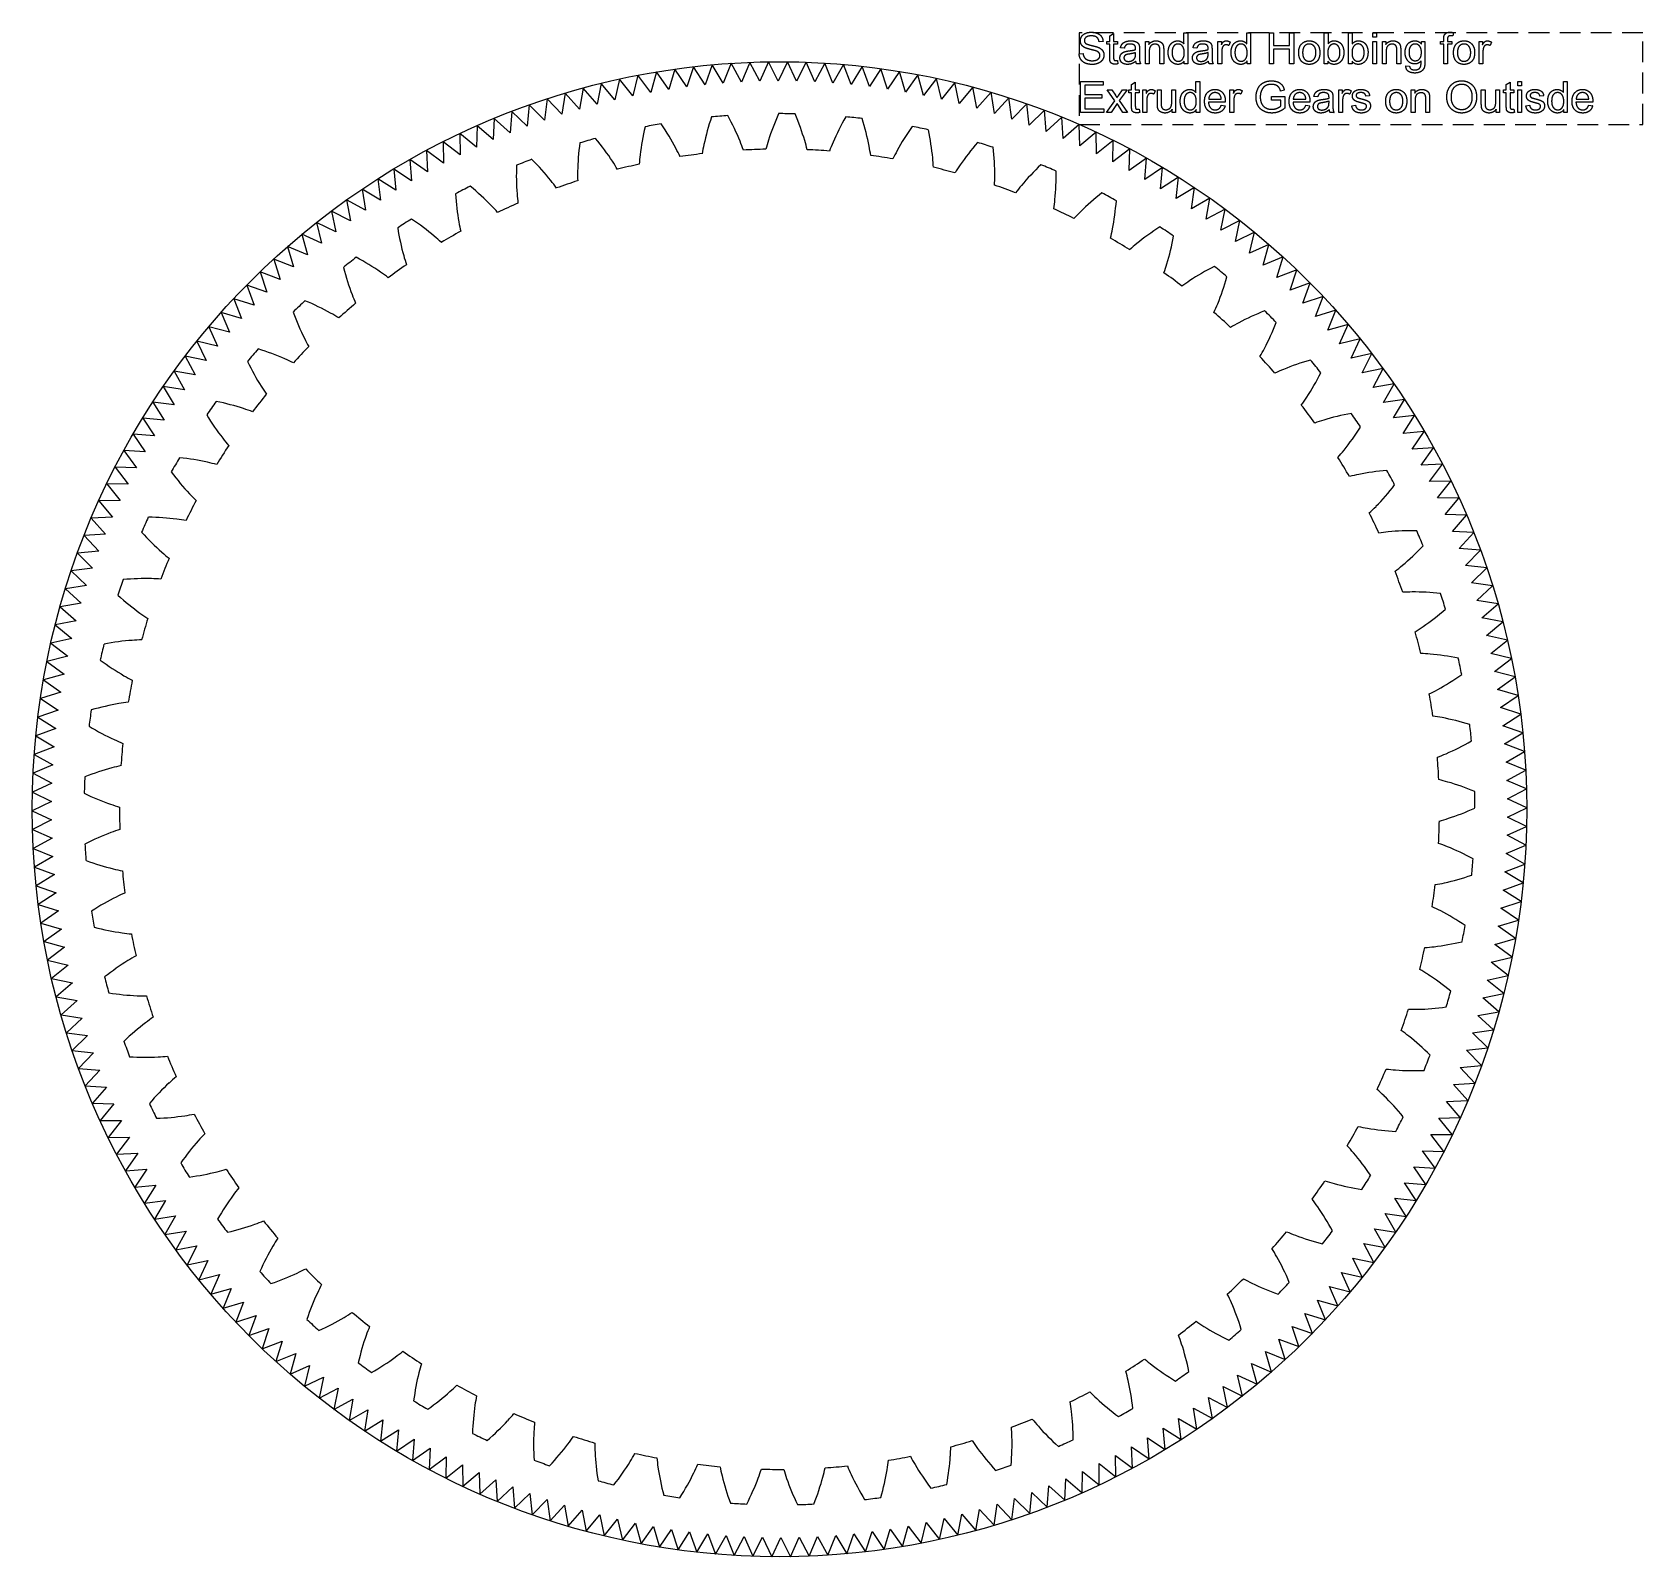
# Model space of a CAD drawing. Header units: millimetres. Extents: x -68.3 to -29.5, y -20.2 to 16.5.
import ezdxf

# ---------------------------------------------------------------- set-up
doc = ezdxf.new("R2010")
doc.units = ezdxf.units.MM
doc.linetypes.add('DASHED', pattern=[0.75, 0.5, -0.25])
doc.layers.get('0').update_dxf_attribs({"linetype": 'CONTINUOUS'})
doc.layers.add('1', color=7, linetype='DASHED')

msp = doc.modelspace()

# ---------------------------------------------------------------- linework, layer by layer
for p, q in [((-42.406, 16.222), (-42.406, 16.293)), ((-42.406, 16.293), (-42.338, 16.293)), ((-42.338, 16.428), (-42.246, 16.483)), ((-42.338, 16.293), (-42.338, 16.428)), ((-42.246, 16.483), (-42.246, 16.293)), ((-42.246, 16.293), (-42.154, 16.293)), ((-42.154, 16.293), (-42.154, 16.222)), ((-41.481, 15.75), (-41.481, 16.293)), ((-41.481, 16.293), (-41.398, 16.293)), ((-41.398, 16.293), (-41.398, 16.216)), ((-40.552, 16.231), (-40.552, 16.5)), ((-40.552, 16.5), (-40.461, 16.5)), ((-40.461, 16.5), (-40.461, 15.75)), ((-39.734, 15.75), (-39.734, 16.293)), ((-39.734, 16.293), (-39.651, 16.293)), ((-39.651, 16.293), (-39.651, 16.211)), ((-39.038, 16.231), (-39.038, 16.5)), ((-39.038, 16.5), (-38.946, 16.5)), ((-38.946, 16.5), (-38.946, 15.75)), ((-38.495, 15.75), (-38.495, 16.5)), ((-38.495, 16.5), (-38.396, 16.5)), ((-38.396, 16.5), (-38.396, 16.192)), ((-38.006, 16.192), (-38.006, 16.5)), ((-38.006, 16.5), (-37.907, 16.5)), ((-37.907, 16.5), (-37.907, 15.75)), ((-37.171, 15.75), (-37.171, 16.5)), ((-37.171, 16.5), (-37.079, 16.5)), ((-37.079, 16.5), (-37.079, 16.232)), ((-36.589, 15.75), (-36.589, 16.5)), ((-36.589, 16.5), (-36.497, 16.5)), ((-36.497, 16.5), (-36.497, 16.232)), ((-36.005, 16.394), (-36.005, 16.5)), ((-36.005, 16.5), (-35.913, 16.5)), ((-35.913, 16.394), (-36.005, 16.394)), ((-36.005, 15.75), (-36.005, 16.293)), ((-36.005, 16.293), (-35.913, 16.293)), ((-35.913, 16.5), (-35.913, 16.394)), ((-35.913, 16.293), (-35.913, 15.75)), ((-35.773, 15.75), (-35.773, 16.293)), ((-35.773, 16.293), (-35.69, 16.293)), ((-35.69, 16.293), (-35.69, 16.216)), ((-34.831, 16.228), (-34.831, 16.293)), ((-34.831, 16.293), (-34.746, 16.293)), ((-34.746, 16.293), (-34.746, 15.824)), ((-34.376, 16.222), (-34.376, 16.293)), ((-34.376, 16.293), (-34.294, 16.293)), ((-34.294, 16.293), (-34.294, 16.351)), ((-34.203, 16.343), (-34.203, 16.293)), ((-34.203, 16.293), (-34.097, 16.293)), ((-34.097, 16.293), (-34.097, 16.222)), ((-34.058, 16.504), (-34.072, 16.423)), ((-33.443, 15.75), (-33.443, 16.293)), ((-33.443, 16.293), (-33.361, 16.293)), ((-33.361, 16.293), (-33.361, 16.211)), ((-43.076, 15.991), (-42.982, 15.999)), ((-42.501, 16.289), (-42.596, 16.282)), ((-42.338, 16.222), (-42.406, 16.222)), ((-42.338, 15.909), (-42.338, 16.222)), ((-42.154, 16.222), (-42.246, 16.222)), ((-42.246, 16.222), (-42.246, 15.904)), ((-41.989, 16.126), (-42.079, 16.138)), ((-41.717, 15.989), (-41.717, 16.023)), ((-41.624, 16.1), (-41.624, 15.978)), ((-41.389, 16.047), (-41.389, 15.75)), ((-41.132, 15.75), (-41.132, 16.08)), ((-41.04, 16.084), (-41.04, 15.75)), ((-40.241, 16.126), (-40.331, 16.138)), ((-39.969, 15.989), (-39.969, 16.023)), ((-39.876, 16.1), (-39.876, 15.978)), ((-39.642, 16.034), (-39.642, 15.75)), ((-39.439, 16.276), (-39.471, 16.19)), ((-38.396, 16.192), (-38.006, 16.192)), ((-38.006, 16.104), (-38.396, 16.104)), ((-38.396, 16.104), (-38.396, 15.75)), ((-38.006, 15.75), (-38.006, 16.104)), ((-35.681, 16.047), (-35.681, 15.75)), ((-35.423, 15.75), (-35.423, 16.08)), ((-35.331, 16.084), (-35.331, 15.75)), ((-34.294, 16.222), (-34.376, 16.222)), ((-34.294, 15.75), (-34.294, 16.222)), ((-34.097, 16.222), (-34.203, 16.222)), ((-34.203, 16.222), (-34.203, 15.75)), ((-33.351, 16.034), (-33.351, 15.75)), ((-33.148, 16.276), (-33.18, 16.19)), ((-42.154, 15.832), (-42.141, 15.751)), ((-41.595, 15.75), (-41.691, 15.75)), ((-41.389, 15.75), (-41.481, 15.75)), ((-41.04, 15.75), (-41.132, 15.75)), ((-40.546, 15.75), (-40.546, 15.819)), ((-40.461, 15.75), (-40.546, 15.75)), ((-39.847, 15.75), (-39.943, 15.75)), ((-39.642, 15.75), (-39.734, 15.75)), ((-39.032, 15.75), (-39.032, 15.819)), ((-38.946, 15.75), (-39.032, 15.75)), ((-38.396, 15.75), (-38.495, 15.75)), ((-37.907, 15.75), (-38.006, 15.75)), ((-37.086, 15.75), (-37.171, 15.75)), ((-37.086, 15.818), (-37.086, 15.75)), ((-36.503, 15.75), (-36.589, 15.75)), ((-36.503, 15.818), (-36.503, 15.75)), ((-35.913, 15.75), (-36.005, 15.75)), ((-35.681, 15.75), (-35.773, 15.75)), ((-35.331, 15.75), (-35.423, 15.75)), ((-35.207, 15.705), (-35.117, 15.692)), ((-34.203, 15.75), (-34.294, 15.75)), ((-33.351, 15.75), (-33.443, 15.75)), ((-43.04, 14.579), (-43.04, 15.329)), ((-43.04, 15.329), (-42.498, 15.329)), ((-42.498, 15.241), (-42.941, 15.241)), ((-42.941, 15.241), (-42.941, 15.011)), ((-42.498, 15.329), (-42.498, 15.241)), ((-41.814, 15.257), (-41.723, 15.313)), ((-41.814, 15.123), (-41.814, 15.257)), ((-41.723, 15.313), (-41.723, 15.123)), ((-40.262, 15.06), (-40.262, 15.329)), ((-40.262, 15.329), (-40.17, 15.329)), ((-40.17, 15.329), (-40.17, 14.579)), ((-32.788, 15.257), (-32.696, 15.313)), ((-32.788, 15.123), (-32.788, 15.257)), ((-32.696, 15.313), (-32.696, 15.123)), ((-32.513, 15.224), (-32.513, 15.329)), ((-32.513, 15.329), (-32.421, 15.329)), ((-32.421, 15.224), (-32.513, 15.224)), ((-32.421, 15.329), (-32.421, 15.224)), ((-31.41, 15.06), (-31.41, 15.329)), ((-31.41, 15.329), (-31.319, 15.329)), ((-31.319, 15.329), (-31.319, 14.579)), ((-42.941, 15.011), (-42.526, 15.011)), ((-42.526, 14.923), (-42.941, 14.923)), ((-42.941, 14.923), (-42.941, 14.668)), ((-42.526, 15.011), (-42.526, 14.923)), ((-42.416, 14.579), (-42.218, 14.862)), ((-42.218, 14.862), (-42.402, 15.123)), ((-42.402, 15.123), (-42.286, 15.123)), ((-42.162, 14.794), (-42.305, 14.579)), ((-42.286, 15.123), (-42.203, 14.995)), ((-42.132, 14.748), (-42.162, 14.794)), ((-42.021, 14.579), (-42.132, 14.748)), ((-42.124, 14.994), (-42.032, 15.123)), ((-41.922, 15.123), (-42.11, 14.867)), ((-42.11, 14.867), (-41.908, 14.579)), ((-42.032, 15.123), (-41.922, 15.123)), ((-41.882, 15.051), (-41.882, 15.123)), ((-41.882, 15.123), (-41.814, 15.123)), ((-41.814, 15.051), (-41.882, 15.051)), ((-41.814, 14.739), (-41.814, 15.051)), ((-41.723, 15.123), (-41.63, 15.123)), ((-41.63, 15.051), (-41.723, 15.051)), ((-41.723, 15.051), (-41.723, 14.733)), ((-41.63, 15.123), (-41.63, 15.051)), ((-41.541, 14.579), (-41.541, 15.123)), ((-41.541, 15.123), (-41.458, 15.123)), ((-41.458, 15.123), (-41.458, 15.04)), ((-41.449, 14.864), (-41.449, 14.579)), ((-41.246, 15.105), (-41.278, 15.02)), ((-41.193, 14.786), (-41.193, 15.123)), ((-41.193, 15.123), (-41.101, 15.123)), ((-41.101, 15.123), (-41.101, 14.821)), ((-40.845, 14.832), (-40.845, 15.123)), ((-40.845, 15.123), (-40.753, 15.123)), ((-40.753, 15.123), (-40.753, 14.579)), ((-39.556, 14.828), (-39.961, 14.828)), ((-39.956, 14.903), (-39.653, 14.903)), ((-39.654, 14.754), (-39.559, 14.743)), ((-39.444, 14.579), (-39.444, 15.123)), ((-39.444, 15.123), (-39.361, 15.123)), ((-39.361, 15.123), (-39.361, 15.04)), ((-39.352, 14.864), (-39.352, 14.579)), ((-39.149, 15.105), (-39.181, 15.02)), ((-38.44, 14.874), (-38.44, 14.962)), ((-38.44, 14.962), (-38.123, 14.962)), ((-38.22, 14.874), (-38.44, 14.874)), ((-38.134, 15.12), (-38.223, 15.095)), ((-38.22, 14.734), (-38.22, 14.874)), ((-38.123, 14.962), (-38.123, 14.684)), ((-37.518, 14.828), (-37.924, 14.828)), ((-37.918, 14.903), (-37.615, 14.903)), ((-37.616, 14.754), (-37.521, 14.743)), ((-37.331, 14.955), (-37.421, 14.968)), ((-37.058, 14.818), (-37.058, 14.852)), ((-36.965, 14.93), (-36.965, 14.807)), ((-36.824, 14.579), (-36.824, 15.123)), ((-36.824, 15.123), (-36.741, 15.123)), ((-36.741, 15.123), (-36.741, 15.04)), ((-36.731, 14.864), (-36.731, 14.579)), ((-36.528, 15.105), (-36.56, 15.02)), ((-36.51, 14.742), (-36.419, 14.756)), ((-36.08, 14.983), (-36.17, 14.97)), ((-35.076, 14.579), (-35.076, 15.123)), ((-35.076, 15.123), (-34.993, 15.123)), ((-34.993, 15.123), (-34.993, 15.046)), ((-34.984, 14.876), (-34.984, 14.579)), ((-34.727, 14.579), (-34.727, 14.91)), ((-34.634, 14.914), (-34.634, 14.579)), ((-33.389, 14.786), (-33.389, 15.123)), ((-33.389, 15.123), (-33.297, 15.123)), ((-33.297, 15.123), (-33.297, 14.821)), ((-33.041, 14.832), (-33.041, 15.123)), ((-33.041, 15.123), (-32.949, 15.123)), ((-32.949, 15.123), (-32.949, 14.579)), ((-32.855, 15.051), (-32.855, 15.123)), ((-32.855, 15.123), (-32.788, 15.123)), ((-32.788, 15.051), (-32.855, 15.051)), ((-32.788, 14.739), (-32.788, 15.051)), ((-32.696, 15.123), (-32.603, 15.123)), ((-32.603, 15.051), (-32.696, 15.051)), ((-32.696, 15.051), (-32.696, 14.733)), ((-32.603, 15.123), (-32.603, 15.051)), ((-32.513, 14.579), (-32.513, 15.123)), ((-32.513, 15.123), (-32.421, 15.123)), ((-32.421, 15.123), (-32.421, 14.579)), ((-32.317, 14.742), (-32.226, 14.756)), ((-31.887, 14.983), (-31.977, 14.97)), ((-30.704, 14.828), (-31.11, 14.828)), ((-31.104, 14.903), (-30.801, 14.903)), ((-30.802, 14.754), (-30.707, 14.743)), ((-42.48, 14.579), (-43.04, 14.579)), ((-42.941, 14.668), (-42.48, 14.668)), ((-42.48, 14.668), (-42.48, 14.579)), ((-42.305, 14.579), (-42.416, 14.579)), ((-41.908, 14.579), (-42.021, 14.579)), ((-41.63, 14.662), (-41.617, 14.58)), ((-41.449, 14.579), (-41.541, 14.579)), ((-40.835, 14.579), (-40.835, 14.659)), ((-40.753, 14.579), (-40.835, 14.579)), ((-40.256, 14.579), (-40.256, 14.648)), ((-40.17, 14.579), (-40.256, 14.579)), ((-39.352, 14.579), (-39.444, 14.579)), ((-36.936, 14.579), (-37.032, 14.579)), ((-36.731, 14.579), (-36.824, 14.579)), ((-34.984, 14.579), (-35.076, 14.579)), ((-34.634, 14.579), (-34.727, 14.579)), ((-33.031, 14.579), (-33.031, 14.659)), ((-32.949, 14.579), (-33.031, 14.579)), ((-32.603, 14.662), (-32.59, 14.58)), ((-32.421, 14.579), (-32.513, 14.579)), ((-31.404, 14.579), (-31.404, 14.648)), ((-31.319, 14.579), (-31.404, 14.579))]:
    msp.add_line(p, q)
msp.add_lwpolyline([(-61.274, -15.871), (-61.385, -16.375), (-60.927, -16.142), (-61.026, -16.649), (-60.573, -16.405), (-60.659, -16.914), (-60.213, -16.659), (-60.286, -17.17), (-59.847, -16.904), (-59.907, -17.416), (-59.474, -17.139), (-59.521, -17.653), (-59.096, -17.365), (-59.13, -17.88), (-58.712, -17.582), (-58.733, -18.097), (-58.323, -17.788), (-58.331, -18.304), (-57.928, -17.985), (-57.923, -18.501), (-57.529, -18.172), (-57.511, -18.688), (-57.125, -18.349), (-57.095, -18.864), (-56.717, -18.515), (-56.674, -19.03), (-56.305, -18.672), (-56.249, -19.185), (-55.889, -18.818), (-55.82, -19.329), (-55.47, -18.953), (-55.388, -19.462), (-55.047, -19.078), (-54.952, -19.585), (-54.622, -19.192), (-54.514, -19.697), (-54.193, -19.295), (-54.073, -19.797), (-53.762, -19.388), (-53.629, -19.887), (-53.329, -19.47), (-53.184, -19.965), (-52.894, -19.54), (-52.736, -20.032), (-52.458, -19.6), (-52.288, -20.088), (-52.02, -19.649), (-51.837, -20.132), (-51.581, -19.687), (-51.386, -20.165), (-51.141, -19.714), (-50.934, -20.187), (-50.7, -19.73), (-50.482, -20.197), (-50.26, -19.734), (-50.03, -20.196), (-49.819, -19.728), (-49.577, -20.184), (-49.379, -19.711), (-49.126, -20.16), (-48.939, -19.682), (-48.675, -20.125), (-48.5, -19.642), (-48.225, -20.079), (-48.062, -19.592), (-47.776, -20.021), (-47.626, -19.53), (-47.329, -19.953), (-47.191, -19.458), (-46.884, -19.872), (-46.758, -19.374), (-46.441, -19.781), (-46.328, -19.28), (-46, -19.679), (-45.9, -19.175), (-45.562, -19.565), (-45.474, -19.059), (-45.127, -19.441), (-45.052, -18.933), (-44.695, -19.306), (-44.633, -18.796), (-44.267, -19.16), (-44.218, -18.648), (-43.843, -19.003), (-43.807, -18.49), (-43.423, -18.835), (-43.399, -18.322), (-43.007, -18.657), (-42.996, -18.144), (-42.595, -18.469), (-42.598, -17.955), (-42.189, -18.271), (-42.204, -17.757), (-41.788, -18.062), (-41.816, -17.549), (-41.392, -17.843), (-41.433, -17.331), (-41.001, -17.614), (-41.055, -17.104), (-40.617, -17.376), (-40.684, -16.867), (-40.239, -17.128), (-40.318, -16.621), (-39.867, -16.871), (-39.959, -16.365), (-39.501, -16.604), (-39.606, -16.101), (-39.142, -16.328), (-39.26, -15.828), (-38.791, -16.044), (-38.921, -15.547), (-38.447, -15.75), (-38.589, -15.257), (-38.11, -15.448), (-38.265, -14.958), (-37.781, -15.138), (-37.948, -14.652), (-37.459, -14.819), (-37.639, -14.338), (-37.146, -14.493), (-37.338, -14.016), (-36.842, -14.158), (-37.045, -13.687), (-36.545, -13.817), (-36.76, -13.35), (-36.258, -13.467), (-36.484, -13.006), (-35.979, -13.111), (-36.217, -12.656), (-35.709, -12.748), (-35.959, -12.299), (-35.449, -12.378), (-35.709, -11.935), (-35.198, -12.002), (-35.469, -11.566), (-34.956, -11.619), (-35.238, -11.19), (-34.724, -11.231), (-35.017, -10.809), (-34.502, -10.837), (-34.806, -10.423), (-34.29, -10.437), (-34.604, -10.031), (-34.088, -10.033), (-34.412, -9.634), (-33.896, -9.623), (-34.23, -9.233), (-33.715, -9.208), (-34.058, -8.827), (-33.544, -8.79), (-33.897, -8.417), (-33.383, -8.367), (-33.746, -8.003), (-33.234, -7.94), (-33.605, -7.585), (-33.095, -7.509), (-33.475, -7.164), (-32.967, -7.075), (-33.356, -6.74), (-32.85, -6.638), (-33.247, -6.313), (-32.744, -6.198), (-33.149, -5.883), (-32.649, -5.756), (-33.062, -5.451), (-32.565, -5.312), (-32.986, -5.017), (-32.492, -4.865), (-32.92, -4.581), (-32.431, -4.417), (-32.866, -4.144), (-32.381, -3.967), (-32.822, -3.705), (-32.342, -3.517), (-32.79, -3.265), (-32.314, -3.065), (-32.769, -2.825), (-32.298, -2.613), (-32.759, -2.385), (-32.294, -2.161), (-32.759, -1.944), (-32.3, -1.708), (-32.771, -1.503), (-32.318, -1.256), (-32.794, -1.063), (-32.348, -0.805), (-32.828, -0.624), (-32.388, -0.354), (-32.873, -0.186), (-32.44, 0.095), (-32.93, 0.252), (-32.504, 0.543), (-32.997, 0.687), (-32.578, 0.989), (-33.075, 1.121), (-32.664, 1.433), (-33.163, 1.553), (-32.761, 1.875), (-33.263, 1.982), (-32.869, 2.315), (-33.374, 2.409), (-32.987, 2.751), (-33.495, 2.832), (-33.117, 3.184), (-33.626, 3.253), (-33.258, 3.614), (-33.769, 3.67), (-33.409, 4.041), (-33.921, 4.083), (-33.572, 4.463), (-34.084, 4.493), (-33.744, 4.881), (-34.258, 4.898), (-33.927, 5.295), (-34.441, 5.299), (-34.121, 5.704), (-34.634, 5.695), (-34.324, 6.108), (-34.838, 6.086), (-34.538, 6.506), (-35.051, 6.472), (-34.762, 6.899), (-35.273, 6.852), (-34.996, 7.287), (-35.506, 7.227), (-35.239, 7.668), (-35.747, 7.595), (-35.491, 8.044), (-35.998, 7.958), (-35.753, 8.412), (-36.258, 8.314), (-36.025, 8.774), (-36.526, 8.663), (-36.305, 9.129), (-36.804, 9.006), (-36.594, 9.477), (-37.089, 9.341), (-36.892, 9.818), (-37.384, 9.669), (-37.198, 10.151), (-37.686, 9.99), (-37.512, 10.476), (-37.996, 10.303), (-37.835, 10.793), (-38.314, 10.608), (-38.165, 11.102), (-38.64, 10.905), (-38.504, 11.403), (-38.973, 11.194), (-38.849, 11.695), (-39.313, 11.474), (-39.202, 11.978), (-39.66, 11.746), (-39.562, 12.252), (-40.014, 12.009), (-39.928, 12.517), (-40.374, 12.262), (-40.301, 12.773), (-40.741, 12.507), (-40.681, 13.02), (-41.113, 12.743), (-41.066, 13.256), (-41.491, 12.969), (-41.457, 13.483), (-41.875, 13.185), (-41.854, 13.701), (-42.265, 13.392), (-42.256, 13.908), (-42.659, 13.588), (-42.664, 14.105), (-43.058, 13.775), (-43.076, 14.291), (-43.462, 13.952), (-43.492, 14.467), (-43.87, 14.119), (-43.913, 14.633), (-44.282, 14.275), (-44.338, 14.788), (-44.698, 14.421), (-44.767, 14.932), (-45.117, 14.556), (-45.199, 15.066), (-45.54, 14.681), (-45.635, 15.188), (-45.966, 14.795), (-46.073, 15.3), (-46.394, 14.899), (-46.514, 15.4), (-46.825, 14.991), (-46.958, 15.49), (-47.258, 15.073), (-47.403, 15.568), (-47.693, 15.144), (-47.851, 15.635), (-48.13, 15.204), (-48.3, 15.691), (-48.568, 15.253), (-48.75, 15.735), (-49.007, 15.29), (-49.201, 15.768), (-49.446, 15.317), (-49.653, 15.79), (-49.887, 15.333), (-50.105, 15.801), (-50.328, 15.338), (-50.557, 15.8), (-50.768, 15.331), (-51.01, 15.787), (-51.209, 15.314), (-51.461, 15.764), (-51.648, 15.285), (-51.912, 15.729), (-52.087, 15.246), (-52.362, 15.682), (-52.525, 15.195), (-52.811, 15.625), (-52.962, 15.134), (-53.258, 15.556), (-53.396, 15.061), (-53.703, 15.476), (-53.829, 14.978), (-54.147, 15.384), (-54.26, 14.883), (-54.587, 15.282), (-54.688, 14.778), (-55.025, 15.169), (-55.113, 14.662), (-55.46, 15.044), (-55.535, 14.536), (-55.892, 14.909), (-55.954, 14.399), (-56.32, 14.763), (-56.369, 14.252), (-56.744, 14.606), (-56.781, 14.094), (-57.164, 14.439), (-57.188, 13.926), (-57.58, 14.261), (-57.591, 13.747), (-57.992, 14.072), (-57.989, 13.559), (-58.398, 13.874), (-58.383, 13.36), (-58.8, 13.665), (-58.771, 13.152), (-59.195, 13.446), (-59.155, 12.934), (-59.586, 13.218), (-59.532, 12.707), (-59.97, 12.979), (-59.904, 12.47), (-60.349, 12.731), (-60.269, 12.224), (-60.721, 12.474), (-60.629, 11.969), (-61.086, 12.207), (-60.981, 11.704), (-61.445, 11.932), (-61.327, 11.431), (-61.796, 11.647), (-61.666, 11.15), (-62.141, 11.353), (-61.998, 10.86), (-62.477, 11.051), (-62.323, 10.562), (-62.806, 10.741), (-62.639, 10.255), (-63.128, 10.422), (-62.949, 9.941), (-63.441, 10.096), (-63.25, 9.619), (-63.746, 9.762), (-63.542, 9.29), (-64.042, 9.42), (-63.827, 8.953), (-64.33, 9.071), (-64.103, 8.61), (-64.608, 8.714), (-64.37, 8.259), (-64.878, 8.351), (-64.629, 7.902), (-65.139, 7.981), (-64.878, 7.539), (-65.39, 7.605), (-65.118, 7.169), (-65.631, 7.223), (-65.349, 6.794), (-65.863, 6.834), (-65.57, 6.412), (-66.085, 6.44), (-65.781, 6.026), (-66.297, 6.041), (-65.983, 5.634), (-66.499, 5.636), (-66.175, 5.237), (-66.691, 5.226), (-66.357, 4.836), (-66.872, 4.812), (-66.529, 4.43), (-67.043, 4.393), (-66.69, 4.02), (-67.204, 3.97), (-66.841, 3.606), (-67.353, 3.543), (-66.982, 3.188), (-67.492, 3.112), (-67.112, 2.767), (-67.62, 2.678), (-67.231, 2.343), (-67.737, 2.242), (-67.34, 1.916), (-67.843, 1.802), (-67.438, 1.486), (-67.938, 1.359), (-67.525, 1.054), (-68.022, 0.915), (-67.602, 0.62), (-68.095, 0.468), (-67.667, 0.184), (-68.156, 0.02), (-67.721, -0.253), (-68.206, -0.429), (-67.765, -0.692), (-68.245, -0.88), (-67.797, -1.131), (-68.273, -1.332), (-67.818, -1.571), (-68.289, -1.784), (-67.829, -2.012), (-68.294, -2.236), (-67.828, -2.453), (-68.287, -2.688), (-67.816, -2.893), (-68.269, -3.14), (-67.793, -3.333), (-68.24, -3.592), (-67.759, -3.773), (-68.199, -4.042), (-67.714, -4.211), (-68.147, -4.492), (-67.658, -4.648), (-68.084, -4.94), (-67.591, -5.084), (-68.009, -5.386), (-67.513, -5.518), (-67.923, -5.83), (-67.424, -5.949), (-67.827, -6.272), (-67.324, -6.379), (-67.719, -6.711), (-67.214, -6.805), (-67.6, -7.148), (-67.093, -7.229), (-67.47, -7.581), (-66.961, -7.65), (-67.329, -8.011), (-66.819, -8.067), (-67.178, -8.437), (-66.666, -8.48), (-67.016, -8.86), (-66.503, -8.89), (-66.843, -9.278), (-66.33, -9.295), (-66.66, -9.691), (-66.146, -9.696), (-66.466, -10.1), (-65.953, -10.092), (-66.263, -10.504), (-65.749, -10.483), (-66.049, -10.903), (-65.536, -10.868), (-65.825, -11.296), (-65.314, -11.249), (-65.592, -11.684), (-65.082, -11.623), (-65.348, -12.065), (-64.84, -11.992), (-65.096, -12.44), (-64.589, -12.354), (-64.834, -12.809), (-64.33, -12.711), (-64.562, -13.171), (-64.061, -13.06), (-64.282, -13.526), (-63.784, -13.402), (-63.993, -13.874), (-63.498, -13.738), (-63.695, -14.215), (-63.204, -14.066), (-63.389, -14.548), (-62.901, -14.387), (-63.075, -14.873), (-62.591, -14.7), (-62.752, -15.19), (-62.273, -15.005), (-62.422, -15.499), (-61.947, -15.302), (-62.084, -15.8), (-61.614, -15.591), (-61.738, -16.092)], close=True)
msp.add_circle((-50.294, -2.198), 18)
for radius, start, end in [(16.75, 94.2578, 95.6083), (16.75, 88.7194, 90.0699), (16.75, 83.1809, 84.5314), (16.75, 99.7963, 101.1468), (16.75, 77.6424, 78.9929), (16.75, 105.3347, 106.6853), (15.896, 96.7316, 98.673), (15.896, 91.1932, 93.1345), (15.896, 85.6547, 87.596), (16.75, 72.104, 73.4545), (16.75, 110.8732, 112.2237), (15.896, 102.2701, 104.2114), (15.896, 80.1163, 82.0576), (15.896, 74.5778, 76.5191), (16.75, 66.5655, 67.916), (16.75, 116.4117, 117.7622), (15.896, 107.8086, 109.7499), (15.896, 69.0393, 70.9807), (16.75, 61.027, 62.3776), (15.896, 113.347, 115.2884), (15.896, 63.5009, 65.4422), (16.75, 121.9501, 123.3006), (15.896, 118.8855, 120.8268), (16.75, 55.4886, 56.8391), (15.896, 57.9624, 59.9037), (16.75, 127.4886, 128.8391), (15.896, 124.424, 126.3653), (16.75, 49.9501, 51.3006), (15.896, 52.424, 54.3653), (16.75, 133.027, 134.3776), (15.896, 129.9624, 131.9037), (15.896, 46.8855, 48.8268), (16.75, 44.4117, 45.7622), (15.896, 135.5009, 137.4422), (16.75, 138.5655, 139.916), (15.896, 41.347, 43.2884), (16.75, 38.8732, 40.2237), (15.896, 141.0393, 142.9807), (16.75, 144.104, 145.4545), (15.896, 35.8086, 37.7499), (16.75, 33.3347, 34.6853), (16.75, 149.6424, 150.9929), (15.896, 146.5778, 148.5191), (15.896, 30.2701, 32.2114), (16.75, 27.7963, 29.1468), (15.896, 152.1163, 154.0576), (16.75, 155.1809, 156.5314), (15.896, 24.7316, 26.673), (16.75, 22.2578, 23.6083), (15.896, 157.6547, 159.596), (15.896, 19.1932, 21.1345), (16.75, 160.7194, 162.0699), (16.75, 16.7194, 18.0699), (15.896, 163.1932, 165.1345), (15.896, 13.6547, 15.596), (16.75, 166.2578, 167.6083), (16.75, 11.1809, 12.5314), (15.896, 168.7316, 170.673), (15.896, 8.1163, 10.0576), (16.75, 171.7963, 173.1468), (16.75, 5.6424, 6.993), (15.896, 174.2701, 176.2114), (15.896, 2.5778, 4.5191), (16.75, 177.3347, 178.6853), (16.75, 0.104, 1.4545), (15.896, 179.8086, 181.7499), (15.896, 357.0393, 358.9807), (16.75, 182.8732, 184.2237), (16.75, 354.5655, 355.916), (15.896, 185.347, 187.2884), (15.896, 351.5009, 353.4422), (16.75, 188.4117, 189.7622), (16.75, 349.0271, 350.3776), (15.896, 190.8855, 192.8268), (15.896, 345.9624, 347.9037), (16.75, 193.9501, 195.3006), (16.75, 343.4886, 344.8391), (15.896, 196.424, 198.3653), (15.896, 340.424, 342.3653), (16.75, 199.4886, 200.8391), (15.896, 201.9624, 203.9037), (16.75, 337.9501, 339.3006), (15.896, 334.8855, 336.8268), (16.75, 205.027, 206.3776), (15.896, 207.5009, 209.4422), (16.75, 332.4117, 333.7622), (15.896, 329.347, 331.2884), (16.75, 210.5655, 211.916), (15.896, 213.0393, 214.9807), (15.896, 323.8086, 325.7499), (16.75, 326.8732, 328.2237), (16.75, 216.104, 217.4545), (15.896, 218.5778, 220.5191), (15.896, 318.2701, 320.2114), (16.75, 321.3347, 322.6853), (16.75, 221.6424, 222.9929), (15.896, 224.1163, 226.0576), (15.896, 312.7316, 314.673), (16.75, 315.7963, 317.1468), (15.896, 229.6547, 231.596), (16.75, 227.1809, 228.5314), (15.896, 307.1932, 309.1345), (16.75, 310.2578, 311.6083), (15.896, 235.1932, 237.1345), (15.896, 301.6547, 303.596), (16.75, 232.7194, 234.0699), (16.75, 304.7194, 306.0699), (15.896, 240.7316, 242.673), (15.896, 296.1163, 298.0576), (16.75, 238.2578, 239.6083), (16.75, 299.1809, 300.5314), (15.896, 246.2701, 248.2114), (15.896, 290.5778, 292.5191), (16.75, 243.7963, 245.1468), (15.896, 251.8086, 253.7499), (15.896, 285.0393, 286.9807), (16.75, 293.6424, 294.993), (15.896, 257.347, 259.2884), (15.896, 279.5009, 281.4422), (16.75, 249.3347, 250.6853), (15.896, 262.8855, 264.8268), (15.896, 268.424, 270.3653), (15.896, 273.9624, 275.9037), (16.75, 288.104, 289.4545), (16.75, 254.8732, 256.2237), (16.75, 282.5655, 283.916), (16.75, 260.4117, 261.7622), (16.75, 265.9501, 267.3006), (16.75, 271.4886, 272.8391), (16.75, 277.027, 278.3776)]:
    msp.add_arc((-50.294, -2.198), radius, start, end)
for centre, major_axis, ratio, start_param, end_param in [((-50.021, 15.052), (-1.744, -3.132), 0.42182, 5.124499, 5.338716), ((-53.489, 14.746), (-2.228, 2.77), 0.419893, 4.088648, 4.304411), ((-48.358, 14.945), (-2.038, -2.949), 0.42182, 5.124499, 5.338716), ((-51.839, 14.975), (-1.95, 2.972), 0.419893, 4.088648, 4.304411), ((-46.712, 14.678), (-2.313, -2.739), 0.42182, 5.124499, 5.338716), ((-50.174, 15.044), (-1.654, 3.147), 0.419893, 4.088648, 4.304411), ((-51.687, 14.998), (-1.434, -3.286), 0.42182, 5.124499, 5.338716), ((-55.109, 14.358), (-2.485, 2.542), 0.419893, 4.088648, 4.304411), ((-45.1, 14.254), (-2.567, -2.503), 0.42182, 5.124499, 5.338716), ((-48.51, 14.952), (1.343, -3.292), 0.419893, 0.947056, 1.162818), ((-53.341, 14.783), (-1.11, -3.409), 0.42182, 5.124499, 5.338716), ((-56.685, 13.816), (-2.719, 2.29), 0.419893, 4.088648, 4.304411), ((-54.082, 14.112), (-1.499, 1.939), 0.357035, 4.141885, 4.247025), ((-51.116, 14.437), (-0.813, -2.112), 0.343358, 5.141439, 5.253685), ((-52.491, 14.402), (-1.305, 2.074), 0.357035, 4.141885, 4.247025), ((-49.507, 14.438), (-1.013, -2.024), 0.343358, 5.141439, 5.253685), ((-50.878, 14.536), (-1.098, 2.19), 0.357035, 4.141885, 4.247025), ((-47.905, 14.285), (-1.204, -1.917), 0.343358, 5.141439, 5.253685), ((-49.26, 14.515), (0.882, -2.286), 0.357035, 1.000293, 1.105432), ((-46.325, 13.977), (-1.383, -1.792), 0.343358, 5.141439, 5.253685), ((-43.536, 13.676), (-2.796, -2.243), 0.42182, 5.124499, 5.338716), ((-46.863, 14.7), (1.019, -3.406), 0.419893, 0.947056, 1.162818), ((-54.965, 14.41), (-0.776, -3.5), 0.42182, 5.124499, 5.338716), ((-58.201, 13.124), (-2.927, 2.017), 0.419893, 4.088648, 4.304411), ((-55.639, 13.67), (-1.679, 1.785), 0.357035, 4.141885, 4.247025), ((-52.718, 14.28), (-0.606, -2.181), 0.343358, 5.141439, 5.253685), ((-47.652, 14.337), (0.657, -2.361), 0.357035, 1.000293, 1.105432), ((-44.782, 13.519), (-1.55, -1.65), 0.343358, 5.141439, 5.253685), ((-42.036, 12.95), (-3, -1.963), 0.42182, 5.124499, 5.338716), ((-59.642, 12.29), (-3.108, 1.725), 0.419893, 4.088648, 4.304411), ((-57.146, 13.08), (-1.843, 1.615), 0.357035, 4.141885, 4.247025), ((-54.297, 13.969), (-0.392, -2.229), 0.343358, 5.141439, 5.253685), ((-46.069, 14.005), (0.426, -2.413), 0.357035, 1.000293, 1.105432), ((-43.291, 12.914), (-1.702, -1.492), 0.343358, 5.141439, 5.253685), ((-45.249, 14.29), (0.686, -3.488), 0.419893, 0.947056, 1.162818), ((-56.546, 13.881), (-0.434, -3.559), 0.42182, 5.124499, 5.338716), ((-55.839, 13.507), (-0.175, -2.257), 0.343358, 5.141439, 5.253685), ((-44.524, 13.521), (0.191, -2.443), 0.357035, 1.000293, 1.105432), ((-40.612, 12.082), (-3.175, -1.664), 0.42182, 5.124499, 5.338716), ((-43.681, 13.726), (0.346, -3.538), 0.419893, 0.947056, 1.162818), ((-58.588, 12.348), (-1.99, 1.429), 0.357035, 4.141885, 4.247025), ((-41.865, 12.167), (-1.838, -1.321), 0.343358, 5.141439, 5.253685), ((-58.069, 13.203), (-0.089, -3.584), 0.42182, 5.124499, 5.338716), ((-60.997, 11.32), (-3.26, 1.417), 0.419893, 4.088648, 4.304411), ((-57.328, 12.898), (0.043, -2.263), 0.343358, 5.141439, 5.253685), ((-43.034, 12.891), (-0.045, -2.45), 0.357035, 1.000293, 1.105432), ((-39.279, 11.081), (-3.321, -1.35), 0.42182, 5.124499, 5.338716), ((-59.953, 11.479), (-2.119, 1.23), 0.357035, 4.141885, 4.247025), ((-40.518, 11.287), (-1.957, -1.138), 0.343358, 5.141439, 5.253685), ((-42.175, 13.013), (0.003, -3.555), 0.419893, 0.947056, 1.162818), ((-62.252, 10.224), (-3.382, 1.096), 0.419893, 4.088648, 4.304411), ((-58.753, 12.149), (0.261, -2.248), 0.343358, 5.141439, 5.253685), ((-41.612, 12.12), (-0.282, -2.434), 0.357035, 1.000293, 1.105432), ((-38.049, 9.956), (-3.436, -1.023), 0.42182, 5.124499, 5.338716), ((-59.519, 12.38), (0.258, -3.576), 0.42182, 5.124499, 5.338716), ((-61.228, 10.483), (-2.228, 1.02), 0.357035, 4.141885, 4.247025), ((-39.262, 10.28), (-2.058, -0.943), 0.343358, 5.141439, 5.253685), ((-40.745, 12.159), (-0.34, -3.539), 0.419893, 0.947056, 1.162818), ((-60.098, 11.266), (0.477, -2.213), 0.343358, 5.141439, 5.253685), ((-60.883, 11.422), (0.602, -3.534), 0.42182, 5.124499, 5.338716), ((-63.395, 9.012), (-3.472, 0.764), 0.419893, 4.088648, 4.304411), ((-62.401, 9.369), (-2.316, 0.8), 0.357035, 4.141885, 4.247025), ((-40.27, 11.215), (-0.515, -2.396), 0.357035, 1.000293, 1.105432), ((-36.933, 8.717), (-3.519, -0.687), 0.42182, 5.124499, 5.338716), ((-38.11, 9.157), (-2.139, -0.74), 0.343358, 5.141439, 5.253685), ((-39.403, 11.17), (-0.68, -3.489), 0.419893, 0.947056, 1.162818), ((-61.352, 10.257), (0.688, -2.156), 0.343358, 5.141439, 5.253685), ((-62.148, 10.336), (0.94, -3.46), 0.42182, 5.124499, 5.338716), ((-64.416, 7.695), (-3.529, 0.426), 0.419893, 4.088648, 4.304411), ((-63.461, 8.146), (-2.382, 0.573), 0.357035, 4.141885, 4.247025), ((-39.023, 10.185), (-0.744, -2.335), 0.357035, 1.000293, 1.105432), ((-35.942, 7.377), (-3.569, -0.344), 0.42182, 5.124499, 5.338716), ((-37.07, 7.928), (-2.2, -0.53), 0.343358, 5.141439, 5.253685), ((-38.164, 10.057), (-1.014, -3.407), 0.419893, 0.947056, 1.162818), ((-62.502, 9.131), (0.893, -2.08), 0.343358, 5.141439, 5.253685), ((-65.305, 6.286), (-3.554, 0.083), 0.419893, 4.088648, 4.304411), ((-64.398, 6.827), (-2.427, 0.34), 0.357035, 4.141885, 4.247025), ((-37.88, 9.04), (-0.966, -2.252), 0.357035, 1.000293, 1.105432), ((-63.303, 9.134), (1.27, -3.353), 0.42182, 5.124499, 5.338716), ((-36.155, 6.605), (-2.241, -0.316), 0.343358, 5.141439, 5.253685), ((-35.085, 5.947), (-3.585, 0.002), 0.42182, 5.124499, 5.338716), ((-37.038, 8.829), (-1.338, -3.294), 0.419893, 0.947056, 1.162818), ((-63.538, 7.9), (-1.09, 1.984), 0.343358, 1.999846, 2.112092), ((-66.053, 4.797), (-3.545, -0.26), 0.419893, 4.088648, 4.304411), ((-36.853, 7.789), (-1.179, -2.148), 0.357035, 1.000293, 1.105432), ((-64.336, 7.825), (-1.587, 3.215), 0.42182, 1.982906, 2.197123), ((-65.203, 5.423), (-2.448, 0.105), 0.357035, 4.141885, 4.247025), ((-35.371, 5.199), (-2.261, -0.098), 0.343358, 5.141439, 5.253685), ((-34.37, 4.441), (-3.568, 0.348), 0.42182, 5.124499, 5.338716), ((-36.036, 7.498), (-1.65, -3.149), 0.419893, 0.947056, 1.162818), ((-64.451, 6.574), (-1.276, 1.869), 0.343358, 1.999846, 2.112092), ((-35.952, 6.445), (-1.381, -2.024), 0.357035, 1.000293, 1.105432), ((-66.655, 3.244), (-3.504, -0.601), 0.419893, 4.088648, 4.304411), ((-65.869, 3.949), (-2.447, -0.132), 0.357035, 4.141885, 4.247025), ((-65.238, 6.423), (-1.89, 3.047), 0.42182, 1.982906, 2.197123), ((-34.727, 3.724), (-2.26, 0.121), 0.343358, 5.141439, 5.253685), ((-33.803, 2.873), (-3.518, 0.691), 0.42182, 5.124499, 5.338716), ((-65.232, 5.167), (-1.451, 1.737), 0.343358, 1.999846, 2.112092), ((-35.166, 6.077), (-1.946, -2.975), 0.419893, 0.947056, 1.162818), ((-35.185, 5.021), (-1.57, -1.882), 0.357035, 1.000293, 1.105432), ((-67.104, 1.639), (-3.429, -0.937), 0.419893, 4.088648, 4.304411), ((-66.39, 2.417), (-2.423, -0.368), 0.357035, 4.141885, 4.247025), ((-66, 4.94), (-2.175, 2.85), 0.42182, 1.982906, 2.197123), ((-34.228, 2.194), (-2.238, 0.338), 0.343358, 5.141439, 5.253685), ((-33.391, 1.258), (-3.435, 1.027), 0.42182, 5.124499, 5.338716), ((-65.873, 3.691), (-1.612, 1.589), 0.343358, 1.999846, 2.112092), ((-34.438, 4.578), (-2.224, -2.773), 0.419893, 0.947056, 1.162818), ((-34.559, 3.529), (-1.744, -1.721), 0.357035, 1.000293, 1.105432), ((-67.396, -0.001), (-3.323, -1.263), 0.419893, 4.088648, 4.304411), ((-66.76, 0.842), (-2.376, -0.6), 0.357035, 4.141885, 4.247025), ((-33.879, 0.623), (-2.195, 0.553), 0.343358, 5.141439, 5.253685), ((-66.616, 3.391), (-2.44, 2.627), 0.42182, 1.982906, 2.197123), ((-33.136, -0.389), (-3.32, 1.354), 0.42182, 5.124499, 5.338716), ((-66.369, 2.16), (-1.758, 1.426), 0.343358, 1.999846, 2.112092), ((-33.858, 3.016), (-2.481, -2.546), 0.419893, 0.947056, 1.162818), ((-34.079, 1.984), (-1.902, -1.545), 0.357035, 1.000293, 1.105432), ((-67.528, -1.662), (-3.186, -1.578), 0.419893, 4.088648, 4.304411), ((-66.977, -0.762), (-2.307, -0.826), 0.357035, 4.141885, 4.247025), ((-33.683, -0.974), (-2.131, 0.762), 0.343358, 5.141439, 5.253685), ((-33.042, -2.054), (-3.174, 1.668), 0.42182, 5.124499, 5.338716), ((-67.079, 1.79), (-2.682, 2.379), 0.42182, 1.982906, 2.197123), ((-66.714, 0.588), (-1.887, 1.25), 0.343358, 1.999846, 2.112092), ((-33.432, 1.405), (-2.715, -2.294), 0.419893, 0.947056, 1.162818), ((-67.037, -2.378), (-2.216, -1.045), 0.357035, 4.141885, 4.247025), ((-33.751, 0.399), (-2.042, -1.354), 0.357035, 1.000293, 1.105432), ((-67.499, -3.328), (-3.018, -1.878), 0.419893, 4.088648, 4.304411), ((-33.643, -2.583), (-2.048, 0.964), 0.343358, 5.141439, 5.253685), ((-33.108, -3.719), (-2.998, 1.966), 0.42182, 5.124499, 5.338716), ((-67.385, 0.151), (-2.899, 2.109), 0.42182, 1.982906, 2.197123), ((-66.907, -1.01), (-1.999, 1.062), 0.343358, 1.999846, 2.112092), ((-33.163, -0.239), (-2.924, -2.022), 0.419893, 0.947056, 1.162818), ((-66.942, -3.994), (-2.105, -1.254), 0.357035, 4.141885, 4.247025), ((-33.578, -1.21), (-2.163, -1.151), 0.357035, 1.000293, 1.105432), ((-67.31, -4.983), (-2.823, -2.161), 0.419893, 4.088648, 4.304411), ((-33.757, -4.188), (-1.945, 1.157), 0.343358, 5.141439, 5.253685), ((-33.335, -5.371), (-2.794, 2.246), 0.42182, 5.124499, 5.338716), ((-67.532, -1.509), (-3.089, 1.819), 0.42182, 1.982906, 2.197123), ((-66.944, -2.619), (-2.092, 0.864), 0.343358, 1.999846, 2.112092), ((-33.053, -1.901), (-3.106, -1.73), 0.419893, 0.947056, 1.162818), ((-66.691, -5.592), (-1.974, -1.451), 0.357035, 4.141885, 4.247025), ((-33.561, -2.827), (-2.264, -0.937), 0.357035, 1.000293, 1.105432), ((-66.962, -6.613), (-2.601, -2.423), 0.419893, 4.088648, 4.304411), ((-34.027, -5.775), (-1.824, 1.34), 0.343358, 5.141439, 5.253685), ((-33.721, -6.993), (-2.564, 2.506), 0.42182, 5.124499, 5.338716), ((-67.518, -3.176), (-3.25, 1.513), 0.42182, 1.982906, 2.197123), ((-66.825, -4.224), (-2.166, 0.658), 0.343358, 1.999846, 2.112092), ((-33.105, -3.567), (-3.258, -1.422), 0.419893, 0.947056, 1.162818), ((-66.287, -7.159), (-1.825, -1.635), 0.357035, 4.141885, 4.247025), ((-33.699, -4.439), (-2.344, -0.714), 0.357035, 1.000293, 1.105432), ((-66.458, -8.201), (-2.355, -2.663), 0.419893, 4.088648, 4.304411), ((-34.448, -7.328), (-1.687, 1.51), 0.343358, 5.141439, 5.253685), ((-34.261, -8.57), (-2.31, 2.741), 0.42182, 5.124499, 5.338716), ((-67.344, -4.834), (-3.381, 1.192), 0.42182, 1.982906, 2.197123), ((-66.553, -5.81), (-2.219, 0.446), 0.343358, 1.999846, 2.112092), ((-33.318, -5.219), (-3.38, -1.101), 0.419893, 0.947056, 1.162818), ((-65.803, -9.733), (-2.087, -2.878), 0.419893, 4.088648, 4.304411), ((-65.733, -8.679), (-1.659, -1.804), 0.357035, 4.141885, 4.247025), ((-33.993, -6.031), (-2.402, -0.484), 0.357035, 1.000293, 1.105432), ((-35.017, -8.834), (-1.533, 1.665), 0.343358, 5.141439, 5.253685), ((-34.951, -10.088), (-2.035, 2.952), 0.42182, 5.124499, 5.338716), ((-66.128, -7.362), (-2.252, 0.23), 0.343358, 1.999846, 2.112092), ((-67.01, -6.467), (-3.481, 0.86), 0.42182, 1.982906, 2.197123), ((-34.439, -7.586), (-2.438, -0.25), 0.357035, 1.000293, 1.105432), ((-33.688, -6.843), (-3.471, -0.77), 0.419893, 0.947056, 1.162818), ((-65.003, -11.194), (-1.8, -3.066), 0.419893, 4.088648, 4.304411), ((-65.036, -10.139), (-1.477, -1.955), 0.357035, 4.141885, 4.247025), ((-35.729, -10.277), (-1.365, 1.806), 0.343358, 5.141439, 5.253685), ((-35.784, -11.532), (-1.741, 3.134), 0.42182, 5.124499, 5.338716), ((-66.52, -8.061), (-3.547, 0.52), 0.42182, 1.982906, 2.197123), ((-65.556, -8.866), (-2.263, 0.012), 0.343358, 1.999846, 2.112092), ((-64.201, -11.525), (-1.281, -2.089), 0.357035, 4.141885, 4.247025), ((-35.033, -9.091), (-2.45, -0.014), 0.357035, 1.000293, 1.105432), ((-34.214, -8.424), (-3.529, -0.431), 0.419893, 0.947056, 1.162818), ((-64.067, -12.572), (-1.496, -3.225), 0.419893, 4.088648, 4.304411), ((-36.576, -11.645), (-1.185, 1.929), 0.343358, 5.141439, 5.253685), ((-36.752, -12.889), (1.43, -3.288), 0.42182, 1.982906, 2.197123), ((-65.878, -9.6), (-3.581, 0.175), 0.42182, 1.982906, 2.197123), ((-64.841, -10.308), (-2.254, -0.207), 0.343358, 1.999846, 2.112092), ((-35.77, -10.532), (-2.44, 0.223), 0.357035, 1.000293, 1.105432), ((-34.89, -9.947), (-3.554, -0.089), 0.419893, 0.947056, 1.162818), ((-63.001, -13.853), (-1.177, -3.354), 0.419893, 4.088648, 4.304411), ((-63.236, -12.824), (-1.074, -2.203), 0.357035, 4.141885, 4.247025), ((-37.552, -12.925), (-0.993, 2.034), 0.343358, 5.141439, 5.253685), ((-37.847, -14.146), (1.106, -3.41), 0.42182, 1.982906, 2.197123), ((-65.091, -11.069), (-3.581, -0.171), 0.42182, 1.982906, 2.197123), ((-63.991, -11.674), (-2.224, -0.424), 0.343358, 1.999846, 2.112092), ((-36.642, -11.894), (-2.407, 0.457), 0.357035, 1.000293, 1.105432), ((-61.817, -15.025), (-0.848, -3.452), 0.419893, 4.088648, 4.304411), ((-62.15, -14.023), (-0.856, -2.296), 0.357035, 4.141885, 4.247025), ((-38.647, -14.104), (0.792, -2.12), 0.343358, 1.999846, 2.112092), ((-35.71, -11.398), (-3.546, 0.255), 0.419893, 0.947056, 1.162818), ((-39.058, -15.291), (0.772, -3.501), 0.42182, 1.982906, 2.197123), ((-64.166, -12.456), (-3.548, -0.516), 0.42182, 1.982906, 2.197123), ((-63.012, -12.952), (-2.172, -0.636), 0.343358, 1.999846, 2.112092), ((-37.641, -13.167), (-2.352, 0.687), 0.357035, 1.000293, 1.105432), ((-60.525, -16.077), (-0.511, -3.518), 0.419893, 4.088648, 4.304411), ((-60.953, -15.112), (-0.63, -2.368), 0.357035, 4.141885, 4.247025), ((-39.85, -15.173), (0.584, -2.187), 0.343358, 1.999846, 2.112092), ((-36.666, -12.762), (-3.505, 0.596), 0.419893, 0.947056, 1.162818), ((-61.915, -14.129), (-2.101, -0.843), 0.343358, 1.999846, 2.112092), ((-40.374, -16.314), (0.43, -3.559), 0.42182, 1.982906, 2.197123), ((-63.111, -13.747), (-3.481, -0.856), 0.42182, 1.982906, 2.197123), ((-59.657, -16.081), (-0.399, -2.418), 0.357035, 4.141885, 4.247025), ((-38.759, -14.337), (-2.275, 0.911), 0.357035, 1.000293, 1.105432), ((-37.749, -14.028), (-3.431, 0.931), 0.419893, 0.947056, 1.162818), ((-59.138, -17), (-0.169, -3.551), 0.419893, 4.088648, 4.304411), ((-41.151, -16.12), (0.37, -2.233), 0.343358, 1.999846, 2.112092), ((-41.783, -17.206), (0.085, -3.584), 0.42182, 1.982906, 2.197123), ((-61.937, -14.93), (-3.383, -1.188), 0.42182, 1.982906, 2.197123), ((-60.709, -15.195), (-2.01, -1.042), 0.343358, 1.999846, 2.112092), ((-39.984, -15.393), (-2.176, 1.127), 0.357035, 1.000293, 1.105432), ((-57.668, -17.785), (0.174, -3.551), 0.419893, 4.088648, 4.304411), ((-58.273, -16.919), (-0.164, -2.445), 0.357035, 4.141885, 4.247025), ((-42.538, -16.938), (0.152, -2.258), 0.343358, 1.999846, 2.112092), ((-38.949, -15.184), (-3.325, 1.258), 0.419893, 0.947056, 1.162818), ((-60.653, -15.994), (-3.252, -1.509), 0.42182, 1.982906, 2.197123), ((-59.406, -16.14), (-1.9, -1.231), 0.343358, 1.999846, 2.112092), ((-41.306, -16.327), (-2.057, 1.331), 0.357035, 1.000293, 1.105432), ((-43.271, -17.957), (-0.262, -3.576), 0.42182, 1.982906, 2.197123), ((-56.129, -18.423), (0.516, -3.517), 0.419893, 4.088648, 4.304411), ((-56.815, -17.621), (0.073, -2.449), 0.357035, 4.141885, 4.247025), ((-43.996, -17.617), (-0.066, -2.263), 0.343358, 1.999846, 2.112092), ((-40.256, -16.218), (-3.188, 1.573), 0.419893, 0.947056, 1.162818), ((-59.274, -16.93), (-3.091, -1.816), 0.42182, 1.982906, 2.197123), ((-58.018, -16.954), (-1.772, -1.408), 0.343358, 1.999846, 2.112092), ((-55.296, -18.178), (0.309, -2.431), 0.357035, 4.141885, 4.247025), ((-42.711, -17.128), (-1.919, 1.524), 0.357035, 1.000293, 1.105432), ((-41.656, -17.121), (-3.021, 1.873), 0.419893, 0.947056, 1.162818), ((-44.825, -18.561), (-0.605, -3.534), 0.42182, 1.982906, 2.197123), ((-54.536, -18.911), (0.853, -3.451), 0.419893, 4.088648, 4.304411), ((-56.558, -17.631), (-1.628, -1.573), 0.343358, 1.999846, 2.112092), ((-44.188, -17.79), (-1.763, 1.702), 0.357035, 1.000293, 1.105432), ((-46.43, -19.013), (-0.944, -3.459), 0.42182, 1.982906, 2.197123), ((-45.514, -18.153), (-0.284, -2.246), 0.343358, 1.999846, 2.112092), ((-57.81, -17.728), (-2.902, -2.106), 0.42182, 1.982906, 2.197123), ((-53.731, -18.587), (0.542, -2.39), 0.357035, 4.141885, 4.247025), ((-52.903, -19.242), (1.182, -3.353), 0.419893, 4.088648, 4.304411), ((-55.039, -18.163), (-1.468, -1.723), 0.343358, 1.999846, 2.112092), ((-52.133, -18.842), (0.77, -2.326), 0.357035, 4.141885, 4.247025), ((-45.721, -18.307), (-1.591, 1.864), 0.357035, 1.000293, 1.105432), ((-48.071, -19.307), (-1.273, -3.352), 0.42182, 1.982906, 2.197123), ((-47.076, -18.54), (-0.5, -2.208), 0.343358, 1.999846, 2.112092), ((-43.136, -17.885), (-2.826, 2.156), 0.419893, 0.947056, 1.162818), ((-56.276, -18.381), (-2.685, -2.376), 0.42182, 1.982906, 2.197123), ((-51.246, -19.415), (1.501, -3.223), 0.419893, 4.088648, 4.304411), ((-54.686, -18.882), (-2.443, -2.624), 0.42182, 1.982906, 2.197123), ((-53.476, -18.547), (-1.295, -1.856), 0.343358, 1.999846, 2.112092), ((-50.518, -18.942), (0.991, -2.241), 0.357035, 4.141885, 4.247025), ((-51.883, -18.778), (-1.11, -1.973), 0.343358, 1.999846, 2.112092), ((-48.901, -18.885), (-1.203, 2.135), 0.357035, 1.000293, 1.105432), ((-50.276, -18.854), (-0.915, -2.071), 0.343358, 1.999846, 2.112092), ((-47.297, -18.673), (-1.403, 2.009), 0.357035, 1.000293, 1.105432), ((-46.283, -18.968), (-2.359, 2.659), 0.419893, 0.947056, 1.162818), ((-49.732, -19.442), (-1.591, -3.213), 0.42182, 1.982906, 2.197123), ((-48.668, -18.774), (-0.71, -2.149), 0.343358, 1.999846, 2.112092), ((-44.684, -18.503), (-2.605, 2.419), 0.419893, 0.947056, 1.162818), ((-49.58, -19.426), (-1.805, 3.063), 0.419893, 0.947056, 1.162818), ((-53.056, -19.228), (-2.178, -2.848), 0.42182, 1.982906, 2.197123), ((-47.921, -19.277), (-2.092, 2.874), 0.419893, 0.947056, 1.162818), ((-51.399, -19.416), (-1.893, -3.044), 0.42182, 1.982906, 2.197123)]:
    msp.add_ellipse(centre, major_axis=major_axis, ratio=ratio, start_param=start_param, end_param=end_param)
for points in [[(-43.047, 16.306), (-43.047, 16.363), (-43.015, 16.412)], [(-43.021, 16.213), (-43.047, 16.254), (-43.047, 16.306)], [(-43.015, 16.412), (-42.983, 16.462), (-42.921, 16.487)], [(-42.91, 16.392), (-42.951, 16.359), (-42.951, 16.313)], [(-42.951, 16.313), (-42.951, 16.272), (-42.922, 16.246)], [(-42.921, 16.487), (-42.859, 16.513), (-42.783, 16.513)], [(-42.779, 16.425), (-42.869, 16.425), (-42.91, 16.392)], [(-42.783, 16.513), (-42.7, 16.513), (-42.636, 16.486)], [(-42.648, 16.389), (-42.693, 16.425), (-42.779, 16.425)], [(-42.596, 16.282), (-42.604, 16.353), (-42.648, 16.389)], [(-42.636, 16.486), (-42.572, 16.459), (-42.538, 16.407)], [(-42.538, 16.407), (-42.504, 16.355), (-42.501, 16.289)], [(-41.957, 16.286), (-41.904, 16.306), (-41.834, 16.306)], [(-41.834, 16.306), (-41.765, 16.306), (-41.721, 16.289)], [(-41.398, 16.216), (-41.338, 16.306), (-41.225, 16.306)], [(-41.225, 16.306), (-41.176, 16.306), (-41.135, 16.288)], [(-40.823, 16.27), (-40.769, 16.306), (-40.702, 16.306)], [(-40.702, 16.306), (-40.653, 16.306), (-40.615, 16.285)], [(-40.209, 16.286), (-40.156, 16.306), (-40.086, 16.306)], [(-40.086, 16.306), (-40.016, 16.306), (-39.973, 16.289)], [(-39.593, 16.287), (-39.566, 16.306), (-39.534, 16.306)], [(-39.534, 16.306), (-39.487, 16.306), (-39.439, 16.276)], [(-39.309, 16.27), (-39.255, 16.306), (-39.188, 16.306)], [(-39.188, 16.306), (-39.139, 16.306), (-39.1, 16.285)], [(-37.704, 16.245), (-37.634, 16.306), (-37.533, 16.306)], [(-37.533, 16.306), (-37.421, 16.306), (-37.35, 16.232)], [(-37.079, 16.232), (-37.021, 16.306), (-36.931, 16.306)], [(-36.931, 16.306), (-36.88, 16.306), (-36.836, 16.285)], [(-36.497, 16.232), (-36.438, 16.306), (-36.348, 16.306)], [(-36.348, 16.306), (-36.298, 16.306), (-36.253, 16.285)], [(-35.69, 16.216), (-35.63, 16.306), (-35.517, 16.306)], [(-35.517, 16.306), (-35.468, 16.306), (-35.427, 16.288)], [(-35.116, 16.27), (-35.062, 16.306), (-34.99, 16.306)], [(-34.99, 16.306), (-34.894, 16.306), (-34.831, 16.228)], [(-34.294, 16.351), (-34.294, 16.406), (-34.285, 16.432)], [(-34.285, 16.432), (-34.271, 16.468), (-34.238, 16.491)], [(-34.238, 16.491), (-34.204, 16.513), (-34.144, 16.513)], [(-34.185, 16.41), (-34.203, 16.393), (-34.203, 16.343)], [(-34.126, 16.428), (-34.168, 16.428), (-34.185, 16.41)], [(-34.144, 16.513), (-34.105, 16.513), (-34.058, 16.504)], [(-34.072, 16.423), (-34.1, 16.428), (-34.126, 16.428)], [(-33.976, 16.245), (-33.905, 16.306), (-33.805, 16.306)], [(-33.805, 16.306), (-33.693, 16.306), (-33.621, 16.232)], [(-33.302, 16.287), (-33.275, 16.306), (-33.243, 16.306)], [(-33.243, 16.306), (-33.196, 16.306), (-33.148, 16.276)], [(-43.035, 15.856), (-43.074, 15.916), (-43.076, 15.991)], [(-42.941, 16.143), (-42.994, 16.171), (-43.021, 16.213)], [(-42.982, 15.999), (-42.976, 15.943), (-42.951, 15.907)], [(-42.951, 15.907), (-42.927, 15.871), (-42.876, 15.848)], [(-42.796, 16.096), (-42.899, 16.121), (-42.941, 16.143)], [(-42.922, 16.246), (-42.894, 16.22), (-42.773, 16.193)], [(-42.662, 16.06), (-42.693, 16.071), (-42.796, 16.096)], [(-42.773, 16.193), (-42.652, 16.165), (-42.607, 16.145)], [(-42.595, 16.015), (-42.615, 16.042), (-42.662, 16.06)], [(-42.607, 16.145), (-42.541, 16.115), (-42.51, 16.068)], [(-42.596, 15.889), (-42.574, 15.919), (-42.574, 15.954)], [(-42.574, 15.954), (-42.574, 15.989), (-42.595, 16.015)], [(-42.479, 15.962), (-42.479, 15.902), (-42.513, 15.849)], [(-42.51, 16.068), (-42.479, 16.022), (-42.479, 15.962)], [(-42.327, 15.8), (-42.338, 15.826), (-42.338, 15.909)], [(-42.095, 15.893), (-42.095, 15.933), (-42.077, 15.966)], [(-42.079, 16.138), (-42.067, 16.196), (-42.039, 16.232)], [(-42.077, 15.966), (-42.059, 15.999), (-42.029, 16.019)], [(-42.039, 16.232), (-42.011, 16.267), (-41.957, 16.286)], [(-42.029, 16.019), (-42, 16.039), (-41.963, 16.049)], [(-41.984, 15.94), (-41.997, 15.92), (-41.997, 15.896)], [(-41.943, 16.207), (-41.974, 16.184), (-41.989, 16.126)], [(-41.948, 15.969), (-41.971, 15.959), (-41.984, 15.94)], [(-41.963, 16.049), (-41.936, 16.056), (-41.881, 16.063)], [(-41.867, 15.988), (-41.924, 15.98), (-41.948, 15.969)], [(-41.847, 16.229), (-41.912, 16.229), (-41.943, 16.207)], [(-41.881, 16.063), (-41.77, 16.076), (-41.717, 16.095)], [(-41.717, 16.023), (-41.767, 16.002), (-41.867, 15.988)], [(-41.743, 16.198), (-41.778, 16.229), (-41.847, 16.229)], [(-41.716, 16.119), (-41.716, 16.175), (-41.743, 16.198)], [(-41.732, 15.897), (-41.717, 15.928), (-41.717, 15.989)], [(-41.721, 16.289), (-41.678, 16.273), (-41.657, 16.248)], [(-41.717, 16.095), (-41.716, 16.114), (-41.716, 16.119)], [(-41.657, 16.248), (-41.637, 16.223), (-41.628, 16.185)], [(-41.628, 16.185), (-41.624, 16.162), (-41.624, 16.1)], [(-41.624, 15.978), (-41.624, 15.849), (-41.618, 15.815)], [(-41.346, 16.188), (-41.389, 16.151), (-41.389, 16.047)], [(-41.245, 16.226), (-41.304, 16.226), (-41.346, 16.188)], [(-41.181, 16.209), (-41.208, 16.226), (-41.245, 16.226)], [(-41.142, 16.165), (-41.153, 16.193), (-41.181, 16.209)], [(-41.132, 16.08), (-41.132, 16.137), (-41.142, 16.165)], [(-41.135, 16.288), (-41.094, 16.27), (-41.073, 16.242)], [(-41.073, 16.242), (-41.053, 16.213), (-41.045, 16.174)], [(-41.045, 16.174), (-41.04, 16.148), (-41.04, 16.084)], [(-40.932, 16.021), (-40.932, 16.102), (-40.905, 16.169)], [(-40.902, 15.874), (-40.932, 15.938), (-40.932, 16.021)], [(-40.905, 16.169), (-40.877, 16.235), (-40.823, 16.27)], [(-40.796, 16.179), (-40.837, 16.129), (-40.837, 16.021)], [(-40.837, 16.021), (-40.837, 15.917), (-40.793, 15.865)], [(-40.693, 16.229), (-40.755, 16.229), (-40.796, 16.179)], [(-40.587, 16.177), (-40.63, 16.229), (-40.693, 16.229)], [(-40.615, 16.285), (-40.576, 16.264), (-40.552, 16.231)], [(-40.544, 16.013), (-40.544, 16.125), (-40.587, 16.177)], [(-40.587, 15.863), (-40.544, 15.912), (-40.544, 16.013)], [(-40.347, 15.893), (-40.347, 15.933), (-40.329, 15.966)], [(-40.331, 16.138), (-40.319, 16.196), (-40.291, 16.232)], [(-40.329, 15.966), (-40.311, 15.999), (-40.281, 16.019)], [(-40.291, 16.232), (-40.263, 16.267), (-40.209, 16.286)], [(-40.281, 16.019), (-40.252, 16.039), (-40.215, 16.049)], [(-40.236, 15.94), (-40.249, 15.92), (-40.249, 15.896)], [(-40.195, 16.207), (-40.226, 16.184), (-40.241, 16.126)], [(-40.2, 15.969), (-40.223, 15.959), (-40.236, 15.94)], [(-40.215, 16.049), (-40.188, 16.056), (-40.133, 16.063)], [(-40.119, 15.988), (-40.176, 15.98), (-40.2, 15.969)], [(-40.099, 16.229), (-40.164, 16.229), (-40.195, 16.207)], [(-40.133, 16.063), (-40.022, 16.076), (-39.969, 16.095)], [(-39.969, 16.023), (-40.019, 16.002), (-40.119, 15.988)], [(-39.994, 16.198), (-40.03, 16.229), (-40.099, 16.229)], [(-39.968, 16.119), (-39.968, 16.175), (-39.994, 16.198)], [(-39.984, 15.897), (-39.969, 15.928), (-39.969, 15.989)], [(-39.973, 16.289), (-39.929, 16.273), (-39.909, 16.248)], [(-39.969, 16.095), (-39.968, 16.114), (-39.968, 16.119)], [(-39.909, 16.248), (-39.889, 16.223), (-39.88, 16.185)], [(-39.88, 16.185), (-39.876, 16.162), (-39.876, 16.1)], [(-39.876, 15.978), (-39.876, 15.849), (-39.87, 15.815)], [(-39.651, 16.211), (-39.619, 16.269), (-39.593, 16.287)], [(-39.627, 16.142), (-39.642, 16.093), (-39.642, 16.034)], [(-39.592, 16.192), (-39.616, 16.174), (-39.627, 16.142)], [(-39.538, 16.21), (-39.568, 16.21), (-39.592, 16.192)], [(-39.471, 16.19), (-39.504, 16.21), (-39.538, 16.21)], [(-39.417, 16.021), (-39.417, 16.102), (-39.39, 16.169)], [(-39.387, 15.874), (-39.417, 15.938), (-39.417, 16.021)], [(-39.39, 16.169), (-39.363, 16.235), (-39.309, 16.27)], [(-39.282, 16.179), (-39.323, 16.129), (-39.323, 16.021)], [(-39.323, 16.021), (-39.323, 15.917), (-39.279, 15.865)], [(-39.179, 16.229), (-39.24, 16.229), (-39.282, 16.179)], [(-39.073, 16.177), (-39.116, 16.229), (-39.179, 16.229)], [(-39.1, 16.285), (-39.062, 16.264), (-39.038, 16.231)], [(-39.03, 16.013), (-39.03, 16.125), (-39.073, 16.177)], [(-39.072, 15.863), (-39.03, 15.912), (-39.03, 16.013)], [(-37.788, 16.022), (-37.788, 16.173), (-37.704, 16.245)], [(-37.718, 15.811), (-37.788, 15.884), (-37.788, 16.022)], [(-37.648, 16.178), (-37.693, 16.126), (-37.693, 16.022)], [(-37.693, 16.022), (-37.693, 15.917), (-37.648, 15.865)], [(-37.533, 16.229), (-37.602, 16.229), (-37.648, 16.178)], [(-37.419, 16.177), (-37.465, 16.229), (-37.533, 16.229)], [(-37.374, 16.025), (-37.374, 16.126), (-37.419, 16.177)], [(-37.419, 15.866), (-37.374, 15.918), (-37.374, 16.025)], [(-37.35, 16.232), (-37.279, 16.159), (-37.279, 16.029)], [(-37.279, 16.029), (-37.279, 15.924), (-37.31, 15.864)], [(-37.043, 16.177), (-37.087, 16.125), (-37.087, 16.026)], [(-37.087, 16.026), (-37.087, 15.928), (-37.06, 15.885)], [(-36.939, 16.23), (-36.999, 16.23), (-37.043, 16.177)], [(-36.837, 16.179), (-36.879, 16.23), (-36.939, 16.23)], [(-36.838, 15.866), (-36.794, 15.918), (-36.794, 16.022)], [(-36.794, 16.022), (-36.794, 16.129), (-36.837, 16.179)], [(-36.836, 16.285), (-36.791, 16.265), (-36.762, 16.229)], [(-36.7, 16.03), (-36.7, 15.89), (-36.769, 15.814)], [(-36.762, 16.229), (-36.733, 16.192), (-36.717, 16.14)], [(-36.717, 16.14), (-36.7, 16.089), (-36.7, 16.03)], [(-36.46, 16.177), (-36.504, 16.125), (-36.504, 16.026)], [(-36.504, 16.026), (-36.504, 15.928), (-36.478, 15.885)], [(-36.356, 16.23), (-36.416, 16.23), (-36.46, 16.177)], [(-36.254, 16.179), (-36.296, 16.23), (-36.356, 16.23)], [(-36.256, 15.866), (-36.212, 15.918), (-36.212, 16.022)], [(-36.212, 16.022), (-36.212, 16.129), (-36.254, 16.179)], [(-36.253, 16.285), (-36.208, 16.265), (-36.179, 16.229)], [(-36.118, 16.03), (-36.118, 15.89), (-36.187, 15.814)], [(-36.179, 16.229), (-36.15, 16.192), (-36.134, 16.14)], [(-36.134, 16.14), (-36.118, 16.089), (-36.118, 16.03)], [(-35.638, 16.188), (-35.681, 16.151), (-35.681, 16.047)], [(-35.536, 16.226), (-35.595, 16.226), (-35.638, 16.188)], [(-35.472, 16.209), (-35.5, 16.226), (-35.536, 16.226)], [(-35.434, 16.165), (-35.445, 16.193), (-35.472, 16.209)], [(-35.423, 16.08), (-35.423, 16.137), (-35.434, 16.165)], [(-35.427, 16.288), (-35.385, 16.27), (-35.365, 16.242)], [(-35.365, 16.242), (-35.345, 16.213), (-35.336, 16.174)], [(-35.336, 16.174), (-35.331, 16.148), (-35.331, 16.084)], [(-35.225, 16.025), (-35.225, 16.102), (-35.197, 16.168)], [(-35.164, 15.831), (-35.225, 15.912), (-35.225, 16.025)], [(-35.197, 16.168), (-35.169, 16.234), (-35.116, 16.27)], [(-35.088, 16.179), (-35.131, 16.13), (-35.131, 16.031)], [(-35.131, 16.031), (-35.131, 15.924), (-35.088, 15.875)], [(-34.983, 16.229), (-35.045, 16.229), (-35.088, 16.179)], [(-34.877, 16.179), (-34.921, 16.229), (-34.983, 16.229)], [(-34.832, 16.028), (-34.832, 16.128), (-34.877, 16.179)], [(-34.875, 15.875), (-34.832, 15.924), (-34.832, 16.028)], [(-34.059, 16.022), (-34.059, 16.173), (-33.976, 16.245)], [(-33.989, 15.811), (-34.059, 15.884), (-34.059, 16.022)], [(-33.919, 16.178), (-33.965, 16.126), (-33.965, 16.022)], [(-33.965, 16.022), (-33.965, 15.917), (-33.919, 15.865)], [(-33.805, 16.229), (-33.874, 16.229), (-33.919, 16.178)], [(-33.691, 16.177), (-33.737, 16.229), (-33.805, 16.229)], [(-33.645, 16.025), (-33.645, 16.126), (-33.691, 16.177)], [(-33.691, 15.866), (-33.645, 15.918), (-33.645, 16.025)], [(-33.621, 16.232), (-33.55, 16.159), (-33.55, 16.029)], [(-33.55, 16.029), (-33.55, 15.924), (-33.582, 15.864)], [(-33.361, 16.211), (-33.329, 16.269), (-33.302, 16.287)], [(-33.336, 16.142), (-33.351, 16.093), (-33.351, 16.034)], [(-33.302, 16.192), (-33.326, 16.174), (-33.336, 16.142)], [(-33.248, 16.21), (-33.278, 16.21), (-33.302, 16.192)], [(-33.18, 16.19), (-33.214, 16.21), (-33.248, 16.21)], [(-42.927, 15.767), (-42.995, 15.797), (-43.035, 15.856)], [(-42.756, 15.737), (-42.858, 15.737), (-42.927, 15.767)], [(-42.876, 15.848), (-42.825, 15.826), (-42.761, 15.826)], [(-42.761, 15.826), (-42.704, 15.826), (-42.66, 15.843)], [(-42.612, 15.767), (-42.676, 15.737), (-42.756, 15.737)], [(-42.66, 15.843), (-42.617, 15.86), (-42.596, 15.889)], [(-42.513, 15.849), (-42.547, 15.796), (-42.612, 15.767)], [(-42.288, 15.759), (-42.316, 15.775), (-42.327, 15.8)], [(-42.21, 15.743), (-42.26, 15.743), (-42.288, 15.759)], [(-42.246, 15.904), (-42.246, 15.865), (-42.242, 15.853)], [(-42.242, 15.853), (-42.237, 15.842), (-42.226, 15.835)], [(-42.226, 15.835), (-42.215, 15.829), (-42.194, 15.829)], [(-42.141, 15.751), (-42.179, 15.743), (-42.21, 15.743)], [(-42.194, 15.829), (-42.179, 15.829), (-42.154, 15.832)], [(-42.047, 15.781), (-42.095, 15.825), (-42.095, 15.893)], [(-41.909, 15.738), (-41.999, 15.738), (-42.047, 15.781)], [(-41.997, 15.896), (-41.997, 15.859), (-41.969, 15.834)], [(-41.969, 15.834), (-41.941, 15.81), (-41.887, 15.81)], [(-41.808, 15.756), (-41.855, 15.738), (-41.909, 15.738)], [(-41.887, 15.81), (-41.834, 15.81), (-41.793, 15.833)], [(-41.709, 15.817), (-41.76, 15.774), (-41.808, 15.756)], [(-41.793, 15.833), (-41.751, 15.856), (-41.732, 15.897)], [(-41.691, 15.75), (-41.705, 15.779), (-41.709, 15.817)], [(-41.618, 15.815), (-41.612, 15.781), (-41.595, 15.75)], [(-40.817, 15.774), (-40.872, 15.809), (-40.902, 15.874)], [(-40.698, 15.738), (-40.763, 15.738), (-40.817, 15.774)], [(-40.793, 15.865), (-40.749, 15.813), (-40.689, 15.813)], [(-40.546, 15.819), (-40.598, 15.738), (-40.698, 15.738)], [(-40.689, 15.813), (-40.629, 15.813), (-40.587, 15.863)], [(-40.299, 15.781), (-40.347, 15.825), (-40.347, 15.893)], [(-40.161, 15.738), (-40.251, 15.738), (-40.299, 15.781)], [(-40.249, 15.896), (-40.249, 15.859), (-40.221, 15.834)], [(-40.221, 15.834), (-40.193, 15.81), (-40.139, 15.81)], [(-40.06, 15.756), (-40.107, 15.738), (-40.161, 15.738)], [(-40.139, 15.81), (-40.086, 15.81), (-40.045, 15.833)], [(-39.961, 15.817), (-40.012, 15.774), (-40.06, 15.756)], [(-40.045, 15.833), (-40.003, 15.856), (-39.984, 15.897)], [(-39.943, 15.75), (-39.957, 15.779), (-39.961, 15.817)], [(-39.87, 15.815), (-39.864, 15.781), (-39.847, 15.75)], [(-39.303, 15.774), (-39.358, 15.809), (-39.387, 15.874)], [(-39.184, 15.738), (-39.249, 15.738), (-39.303, 15.774)], [(-39.279, 15.865), (-39.235, 15.813), (-39.175, 15.813)], [(-39.032, 15.819), (-39.083, 15.738), (-39.184, 15.738)], [(-39.175, 15.813), (-39.115, 15.813), (-39.072, 15.863)], [(-37.533, 15.738), (-37.647, 15.738), (-37.718, 15.811)], [(-37.648, 15.865), (-37.602, 15.813), (-37.533, 15.813)], [(-37.533, 15.813), (-37.465, 15.813), (-37.419, 15.866)], [(-37.402, 15.771), (-37.462, 15.738), (-37.533, 15.738)], [(-37.31, 15.864), (-37.342, 15.804), (-37.402, 15.771)], [(-36.935, 15.738), (-37.031, 15.738), (-37.086, 15.818)], [(-37.06, 15.885), (-37.017, 15.813), (-36.943, 15.813)], [(-36.943, 15.813), (-36.882, 15.813), (-36.838, 15.866)], [(-36.769, 15.814), (-36.838, 15.738), (-36.935, 15.738)], [(-36.352, 15.738), (-36.449, 15.738), (-36.503, 15.818)], [(-36.478, 15.885), (-36.434, 15.813), (-36.36, 15.813)], [(-36.36, 15.813), (-36.3, 15.813), (-36.256, 15.866)], [(-36.187, 15.814), (-36.256, 15.738), (-36.352, 15.738)], [(-35.149, 15.573), (-35.209, 15.617), (-35.207, 15.705)], [(-34.991, 15.75), (-35.103, 15.75), (-35.164, 15.831)], [(-34.992, 15.53), (-35.089, 15.53), (-35.149, 15.573)], [(-35.117, 15.692), (-35.112, 15.65), (-35.086, 15.631)], [(-35.088, 15.875), (-35.046, 15.826), (-34.982, 15.826)], [(-35.086, 15.631), (-35.052, 15.606), (-34.993, 15.606)], [(-34.993, 15.606), (-34.929, 15.606), (-34.894, 15.631)], [(-34.854, 15.56), (-34.91, 15.53), (-34.992, 15.53)], [(-34.84, 15.821), (-34.9, 15.75), (-34.991, 15.75)], [(-34.982, 15.826), (-34.918, 15.826), (-34.875, 15.875)], [(-34.894, 15.631), (-34.859, 15.657), (-34.847, 15.703)], [(-34.772, 15.644), (-34.798, 15.591), (-34.854, 15.56)], [(-34.847, 15.703), (-34.84, 15.731), (-34.84, 15.821)], [(-34.746, 15.824), (-34.746, 15.697), (-34.772, 15.644)], [(-33.805, 15.738), (-33.919, 15.738), (-33.989, 15.811)], [(-33.919, 15.865), (-33.874, 15.813), (-33.805, 15.813)], [(-33.805, 15.813), (-33.736, 15.813), (-33.691, 15.866)], [(-33.673, 15.771), (-33.734, 15.738), (-33.805, 15.738)], [(-33.582, 15.864), (-33.613, 15.804), (-33.673, 15.771)], [(-41.4, 15.117), (-41.373, 15.135), (-41.34, 15.135)], [(-41.34, 15.135), (-41.294, 15.135), (-41.246, 15.105)], [(-40.533, 15.1), (-40.479, 15.135), (-40.412, 15.135)], [(-40.412, 15.135), (-40.363, 15.135), (-40.324, 15.114)], [(-39.986, 15.059), (-39.915, 15.135), (-39.803, 15.135)], [(-39.803, 15.135), (-39.694, 15.135), (-39.625, 15.061)], [(-39.303, 15.117), (-39.276, 15.135), (-39.243, 15.135)], [(-39.243, 15.135), (-39.197, 15.135), (-39.149, 15.105)], [(-38.816, 14.951), (-38.816, 15.06), (-38.77, 15.155)], [(-38.77, 15.155), (-38.725, 15.25), (-38.639, 15.296)], [(-38.638, 15.182), (-38.668, 15.148), (-38.685, 15.108)], [(-38.639, 15.296), (-38.553, 15.342), (-38.441, 15.342)], [(-38.558, 15.237), (-38.608, 15.216), (-38.638, 15.182)], [(-38.44, 15.257), (-38.508, 15.257), (-38.558, 15.237)], [(-38.441, 15.342), (-38.359, 15.342), (-38.294, 15.316)], [(-38.337, 15.238), (-38.383, 15.257), (-38.44, 15.257)], [(-38.265, 15.185), (-38.29, 15.218), (-38.337, 15.238)], [(-38.294, 15.316), (-38.228, 15.29), (-38.191, 15.242)], [(-38.223, 15.095), (-38.24, 15.152), (-38.265, 15.185)], [(-38.191, 15.242), (-38.153, 15.195), (-38.134, 15.12)], [(-37.948, 15.059), (-37.877, 15.135), (-37.765, 15.135)], [(-37.765, 15.135), (-37.656, 15.135), (-37.587, 15.061)], [(-37.299, 15.116), (-37.246, 15.135), (-37.176, 15.135)], [(-37.176, 15.135), (-37.106, 15.135), (-37.062, 15.119)], [(-36.682, 15.117), (-36.655, 15.135), (-36.623, 15.135)], [(-36.623, 15.135), (-36.576, 15.135), (-36.528, 15.105)], [(-36.375, 15.124), (-36.338, 15.135), (-36.295, 15.135)], [(-36.295, 15.135), (-36.231, 15.135), (-36.183, 15.117)], [(-35.609, 15.075), (-35.539, 15.135), (-35.438, 15.135)], [(-35.438, 15.135), (-35.326, 15.135), (-35.255, 15.062)], [(-34.993, 15.046), (-34.933, 15.135), (-34.82, 15.135)], [(-34.82, 15.135), (-34.771, 15.135), (-34.73, 15.117)], [(-34.221, 14.945), (-34.221, 15.131), (-34.12, 15.237)], [(-34.12, 15.237), (-34.02, 15.343), (-33.861, 15.343)], [(-34.042, 15.185), (-34.118, 15.113), (-34.118, 14.943)], [(-33.861, 15.257), (-33.966, 15.257), (-34.042, 15.185)], [(-33.861, 15.343), (-33.758, 15.343), (-33.674, 15.293)], [(-33.727, 15.22), (-33.787, 15.257), (-33.861, 15.257)], [(-33.637, 15.114), (-33.668, 15.182), (-33.727, 15.22)], [(-33.674, 15.293), (-33.591, 15.244), (-33.547, 15.155)], [(-33.547, 15.155), (-33.503, 15.066), (-33.503, 14.953)], [(-32.182, 15.124), (-32.145, 15.135), (-32.102, 15.135)], [(-32.102, 15.135), (-32.038, 15.135), (-31.99, 15.117)], [(-31.682, 15.1), (-31.627, 15.135), (-31.56, 15.135)], [(-31.56, 15.135), (-31.511, 15.135), (-31.473, 15.114)], [(-31.134, 15.059), (-31.064, 15.135), (-30.951, 15.135)], [(-30.951, 15.135), (-30.842, 15.135), (-30.773, 15.061)], [(-42.203, 14.995), (-42.179, 14.959), (-42.165, 14.935)], [(-42.165, 14.935), (-42.143, 14.968), (-42.124, 14.994)], [(-41.458, 15.04), (-41.426, 15.098), (-41.4, 15.117)], [(-41.434, 14.971), (-41.449, 14.922), (-41.449, 14.864)], [(-41.399, 15.022), (-41.423, 15.004), (-41.434, 14.971)], [(-41.345, 15.04), (-41.375, 15.04), (-41.399, 15.022)], [(-41.278, 15.02), (-41.311, 15.04), (-41.345, 15.04)], [(-41.187, 14.7), (-41.193, 14.727), (-41.193, 14.786)], [(-41.101, 14.821), (-41.101, 14.749), (-41.095, 14.724)], [(-40.86, 14.726), (-40.845, 14.762), (-40.845, 14.832)], [(-40.642, 14.851), (-40.642, 14.932), (-40.615, 14.998)], [(-40.612, 14.703), (-40.642, 14.767), (-40.642, 14.851)], [(-40.615, 14.998), (-40.587, 15.064), (-40.533, 15.1)], [(-40.506, 15.009), (-40.547, 14.959), (-40.547, 14.851)], [(-40.547, 14.851), (-40.547, 14.746), (-40.503, 14.695)], [(-40.403, 15.059), (-40.465, 15.059), (-40.506, 15.009)], [(-40.297, 15.007), (-40.34, 15.059), (-40.403, 15.059)], [(-40.324, 15.114), (-40.286, 15.094), (-40.262, 15.06)], [(-40.254, 14.843), (-40.254, 14.954), (-40.297, 15.007)], [(-40.297, 14.692), (-40.254, 14.742), (-40.254, 14.843)], [(-40.056, 14.847), (-40.056, 14.984), (-39.986, 15.059)], [(-39.987, 14.641), (-40.056, 14.714), (-40.056, 14.847)], [(-39.961, 14.828), (-39.956, 14.738), (-39.911, 14.69)], [(-39.908, 15.017), (-39.951, 14.974), (-39.956, 14.903)], [(-39.802, 15.059), (-39.865, 15.059), (-39.908, 15.017)], [(-39.687, 15.006), (-39.731, 15.059), (-39.802, 15.059)], [(-39.711, 14.67), (-39.675, 14.696), (-39.654, 14.754)], [(-39.653, 14.903), (-39.659, 14.972), (-39.687, 15.006)], [(-39.559, 14.743), (-39.581, 14.659), (-39.642, 14.613)], [(-39.625, 15.061), (-39.556, 14.987), (-39.556, 14.852)], [(-39.556, 14.852), (-39.556, 14.844), (-39.556, 14.828)], [(-39.361, 15.04), (-39.329, 15.098), (-39.303, 15.117)], [(-39.337, 14.971), (-39.352, 14.922), (-39.352, 14.864)], [(-39.302, 15.022), (-39.326, 15.004), (-39.337, 14.971)], [(-39.248, 15.04), (-39.278, 15.04), (-39.302, 15.022)], [(-39.181, 15.02), (-39.214, 15.04), (-39.248, 15.04)], [(-38.77, 14.751), (-38.816, 14.84), (-38.816, 14.951)], [(-38.634, 14.614), (-38.724, 14.661), (-38.77, 14.751)], [(-38.685, 15.108), (-38.714, 15.038), (-38.714, 14.957)], [(-38.714, 14.957), (-38.714, 14.857), (-38.679, 14.789)], [(-38.679, 14.789), (-38.645, 14.722), (-38.579, 14.689)], [(-38.019, 14.847), (-38.019, 14.984), (-37.948, 15.059)], [(-37.949, 14.641), (-38.019, 14.714), (-38.019, 14.847)], [(-37.924, 14.828), (-37.918, 14.738), (-37.873, 14.69)], [(-37.871, 15.017), (-37.914, 14.974), (-37.918, 14.903)], [(-37.764, 15.059), (-37.827, 15.059), (-37.871, 15.017)], [(-37.65, 15.006), (-37.694, 15.059), (-37.764, 15.059)], [(-37.673, 14.67), (-37.637, 14.696), (-37.616, 14.754)], [(-37.615, 14.903), (-37.621, 14.972), (-37.65, 15.006)], [(-37.521, 14.743), (-37.543, 14.659), (-37.604, 14.613)], [(-37.587, 15.061), (-37.518, 14.987), (-37.518, 14.852)], [(-37.518, 14.852), (-37.518, 14.844), (-37.518, 14.828)], [(-37.436, 14.723), (-37.436, 14.763), (-37.418, 14.796)], [(-37.421, 14.968), (-37.408, 15.026), (-37.38, 15.061)], [(-37.418, 14.796), (-37.4, 14.829), (-37.371, 14.849)], [(-37.38, 15.061), (-37.352, 15.097), (-37.299, 15.116)], [(-37.371, 14.849), (-37.341, 14.869), (-37.304, 14.879)], [(-37.325, 14.769), (-37.338, 14.749), (-37.338, 14.725)], [(-37.285, 15.036), (-37.316, 15.013), (-37.331, 14.955)], [(-37.289, 14.799), (-37.313, 14.789), (-37.325, 14.769)], [(-37.304, 14.879), (-37.277, 14.886), (-37.223, 14.893)], [(-37.209, 14.817), (-37.266, 14.809), (-37.289, 14.799)], [(-37.189, 15.059), (-37.254, 15.059), (-37.285, 15.036)], [(-37.223, 14.893), (-37.111, 14.906), (-37.058, 14.924)], [(-37.058, 14.852), (-37.109, 14.832), (-37.209, 14.817)], [(-37.084, 15.028), (-37.119, 15.059), (-37.189, 15.059)], [(-37.058, 14.948), (-37.058, 15.005), (-37.084, 15.028)], [(-37.073, 14.726), (-37.058, 14.758), (-37.058, 14.818)], [(-37.062, 15.119), (-37.019, 15.102), (-36.999, 15.078)], [(-37.058, 14.924), (-37.058, 14.943), (-37.058, 14.948)], [(-36.999, 15.078), (-36.978, 15.053), (-36.97, 15.015)], [(-36.97, 15.015), (-36.965, 14.991), (-36.965, 14.93)], [(-36.965, 14.807), (-36.965, 14.679), (-36.959, 14.645)], [(-36.741, 15.04), (-36.709, 15.098), (-36.682, 15.117)], [(-36.716, 14.971), (-36.731, 14.922), (-36.731, 14.864)], [(-36.682, 15.022), (-36.706, 15.004), (-36.716, 14.971)], [(-36.628, 15.04), (-36.658, 15.04), (-36.682, 15.022)], [(-36.56, 15.02), (-36.594, 15.04), (-36.628, 15.04)], [(-36.44, 14.611), (-36.495, 14.655), (-36.51, 14.742)], [(-36.495, 14.979), (-36.495, 15.015), (-36.479, 15.046)], [(-36.475, 14.906), (-36.495, 14.939), (-36.495, 14.979)], [(-36.479, 15.046), (-36.462, 15.077), (-36.433, 15.097)], [(-36.416, 14.854), (-36.455, 14.873), (-36.475, 14.906)], [(-36.433, 15.097), (-36.412, 15.113), (-36.375, 15.124)], [(-36.419, 14.756), (-36.412, 14.701), (-36.377, 14.672)], [(-36.275, 14.81), (-36.376, 14.835), (-36.416, 14.854)], [(-36.379, 15.038), (-36.406, 15.017), (-36.406, 14.989)], [(-36.406, 14.989), (-36.406, 14.971), (-36.395, 14.957)], [(-36.395, 14.957), (-36.384, 14.942), (-36.36, 14.932)], [(-36.288, 15.059), (-36.352, 15.059), (-36.379, 15.038)], [(-36.36, 14.932), (-36.346, 14.927), (-36.278, 14.909)], [(-36.205, 15.036), (-36.235, 15.059), (-36.288, 15.059)], [(-36.278, 14.909), (-36.181, 14.883), (-36.142, 14.866)], [(-36.181, 14.778), (-36.2, 14.791), (-36.275, 14.81)], [(-36.17, 14.97), (-36.176, 15.012), (-36.205, 15.036)], [(-36.183, 15.117), (-36.134, 15.098), (-36.111, 15.067)], [(-36.154, 14.729), (-36.154, 14.761), (-36.181, 14.778)], [(-36.142, 14.866), (-36.103, 14.85), (-36.081, 14.818)], [(-36.111, 15.067), (-36.088, 15.035), (-36.08, 14.983)], [(-36.081, 14.818), (-36.059, 14.786), (-36.059, 14.739)], [(-35.693, 14.851), (-35.693, 15.002), (-35.609, 15.075)], [(-35.623, 14.64), (-35.693, 14.714), (-35.693, 14.851)], [(-35.553, 15.007), (-35.598, 14.955), (-35.598, 14.851)], [(-35.598, 14.851), (-35.598, 14.747), (-35.553, 14.695)], [(-35.438, 15.059), (-35.507, 15.059), (-35.553, 15.007)], [(-35.324, 15.007), (-35.37, 15.059), (-35.438, 15.059)], [(-35.279, 14.854), (-35.279, 14.955), (-35.324, 15.007)], [(-35.324, 14.695), (-35.279, 14.747), (-35.279, 14.854)], [(-35.255, 15.062), (-35.184, 14.988), (-35.184, 14.859)], [(-35.184, 14.859), (-35.184, 14.754), (-35.215, 14.694)], [(-34.941, 15.018), (-34.984, 14.981), (-34.984, 14.876)], [(-34.84, 15.055), (-34.898, 15.055), (-34.941, 15.018)], [(-34.775, 15.039), (-34.803, 15.055), (-34.84, 15.055)], [(-34.737, 14.994), (-34.748, 15.022), (-34.775, 15.039)], [(-34.727, 14.91), (-34.727, 14.966), (-34.737, 14.994)], [(-34.73, 15.117), (-34.689, 15.1), (-34.668, 15.071)], [(-34.668, 15.071), (-34.648, 15.042), (-34.64, 15.003)], [(-34.64, 15.003), (-34.634, 14.977), (-34.634, 14.914)], [(-34.178, 14.758), (-34.221, 14.846), (-34.221, 14.945)], [(-34.051, 14.618), (-34.135, 14.669), (-34.178, 14.758)], [(-34.118, 14.943), (-34.118, 14.808), (-34.045, 14.73)], [(-33.549, 14.749), (-33.595, 14.659), (-33.68, 14.613)], [(-33.678, 14.73), (-33.606, 14.809), (-33.606, 14.954)], [(-33.606, 14.954), (-33.606, 15.046), (-33.637, 15.114)], [(-33.503, 14.953), (-33.503, 14.839), (-33.549, 14.749)], [(-33.384, 14.7), (-33.389, 14.727), (-33.389, 14.786)], [(-33.297, 14.821), (-33.297, 14.749), (-33.292, 14.724)], [(-33.056, 14.726), (-33.041, 14.762), (-33.041, 14.832)], [(-32.247, 14.611), (-32.302, 14.655), (-32.317, 14.742)], [(-32.302, 14.979), (-32.302, 15.015), (-32.285, 15.046)], [(-32.282, 14.906), (-32.302, 14.939), (-32.302, 14.979)], [(-32.285, 15.046), (-32.269, 15.077), (-32.24, 15.097)], [(-32.223, 14.854), (-32.262, 14.873), (-32.282, 14.906)], [(-32.24, 15.097), (-32.219, 15.113), (-32.182, 15.124)], [(-32.226, 14.756), (-32.219, 14.701), (-32.184, 14.672)], [(-32.082, 14.81), (-32.183, 14.835), (-32.223, 14.854)], [(-32.186, 15.038), (-32.213, 15.017), (-32.213, 14.989)], [(-32.213, 14.989), (-32.213, 14.971), (-32.202, 14.957)], [(-32.202, 14.957), (-32.191, 14.942), (-32.167, 14.932)], [(-32.095, 15.059), (-32.159, 15.059), (-32.186, 15.038)], [(-32.167, 14.932), (-32.153, 14.927), (-32.085, 14.909)], [(-32.012, 15.036), (-32.042, 15.059), (-32.095, 15.059)], [(-32.085, 14.909), (-31.987, 14.883), (-31.949, 14.866)], [(-31.988, 14.778), (-32.007, 14.791), (-32.082, 14.81)], [(-31.977, 14.97), (-31.983, 15.012), (-32.012, 15.036)], [(-31.99, 15.117), (-31.941, 15.098), (-31.918, 15.067)], [(-31.961, 14.729), (-31.961, 14.761), (-31.988, 14.778)], [(-31.949, 14.866), (-31.91, 14.85), (-31.888, 14.818)], [(-31.918, 15.067), (-31.895, 15.035), (-31.887, 14.983)], [(-31.888, 14.818), (-31.866, 14.786), (-31.866, 14.739)], [(-31.79, 14.851), (-31.79, 14.932), (-31.763, 14.998)], [(-31.76, 14.703), (-31.79, 14.767), (-31.79, 14.851)], [(-31.763, 14.998), (-31.736, 15.064), (-31.682, 15.1)], [(-31.654, 15.009), (-31.695, 14.959), (-31.695, 14.851)], [(-31.695, 14.851), (-31.695, 14.746), (-31.651, 14.695)], [(-31.552, 15.059), (-31.613, 15.059), (-31.654, 15.009)], [(-31.446, 15.007), (-31.489, 15.059), (-31.552, 15.059)], [(-31.473, 15.114), (-31.434, 15.094), (-31.41, 15.06)], [(-31.403, 14.843), (-31.403, 14.954), (-31.446, 15.007)], [(-31.445, 14.692), (-31.403, 14.742), (-31.403, 14.843)], [(-31.205, 14.847), (-31.205, 14.984), (-31.134, 15.059)], [(-31.135, 14.641), (-31.205, 14.714), (-31.205, 14.847)], [(-31.11, 14.828), (-31.104, 14.738), (-31.059, 14.69)], [(-31.057, 15.017), (-31.1, 14.974), (-31.104, 14.903)], [(-30.95, 15.059), (-31.013, 15.059), (-31.057, 15.017)], [(-30.836, 15.006), (-30.88, 15.059), (-30.95, 15.059)], [(-30.859, 14.67), (-30.823, 14.696), (-30.802, 14.754)], [(-30.801, 14.903), (-30.807, 14.972), (-30.836, 15.006)], [(-30.707, 14.743), (-30.729, 14.659), (-30.79, 14.613)], [(-30.773, 15.061), (-30.704, 14.987), (-30.704, 14.852)], [(-30.704, 14.852), (-30.704, 14.844), (-30.704, 14.828)], [(-41.803, 14.63), (-41.814, 14.656), (-41.814, 14.739)], [(-41.764, 14.588), (-41.792, 14.604), (-41.803, 14.63)], [(-41.686, 14.572), (-41.736, 14.572), (-41.764, 14.588)], [(-41.723, 14.733), (-41.723, 14.694), (-41.718, 14.683)], [(-41.718, 14.683), (-41.713, 14.672), (-41.702, 14.665)], [(-41.702, 14.665), (-41.691, 14.658), (-41.67, 14.658)], [(-41.617, 14.58), (-41.656, 14.572), (-41.686, 14.572)], [(-41.67, 14.658), (-41.655, 14.658), (-41.63, 14.662)], [(-41.159, 14.632), (-41.179, 14.66), (-41.187, 14.7)], [(-41.097, 14.586), (-41.139, 14.604), (-41.159, 14.632)], [(-41.007, 14.567), (-41.056, 14.567), (-41.097, 14.586)], [(-41.095, 14.724), (-41.087, 14.688), (-41.059, 14.667)], [(-41.059, 14.667), (-41.03, 14.646), (-40.989, 14.646)], [(-40.835, 14.659), (-40.898, 14.567), (-41.007, 14.567)], [(-40.989, 14.646), (-40.948, 14.646), (-40.911, 14.668)], [(-40.911, 14.668), (-40.875, 14.689), (-40.86, 14.726)], [(-40.527, 14.603), (-40.582, 14.639), (-40.612, 14.703)], [(-40.408, 14.567), (-40.473, 14.567), (-40.527, 14.603)], [(-40.503, 14.695), (-40.459, 14.643), (-40.399, 14.643)], [(-40.256, 14.648), (-40.308, 14.567), (-40.408, 14.567)], [(-40.399, 14.643), (-40.339, 14.643), (-40.297, 14.692)], [(-39.797, 14.567), (-39.917, 14.567), (-39.987, 14.641)], [(-39.911, 14.69), (-39.865, 14.643), (-39.797, 14.643)], [(-39.797, 14.643), (-39.746, 14.643), (-39.711, 14.67)], [(-39.642, 14.613), (-39.703, 14.567), (-39.797, 14.567)], [(-38.433, 14.567), (-38.544, 14.567), (-38.634, 14.614)], [(-38.579, 14.689), (-38.513, 14.656), (-38.439, 14.656)], [(-38.439, 14.656), (-38.374, 14.656), (-38.313, 14.681)], [(-38.273, 14.596), (-38.351, 14.567), (-38.433, 14.567)], [(-38.313, 14.681), (-38.251, 14.706), (-38.22, 14.734)], [(-38.123, 14.684), (-38.196, 14.626), (-38.273, 14.596)], [(-37.76, 14.567), (-37.879, 14.567), (-37.949, 14.641)], [(-37.873, 14.69), (-37.827, 14.643), (-37.759, 14.643)], [(-37.604, 14.613), (-37.665, 14.567), (-37.76, 14.567)], [(-37.759, 14.643), (-37.709, 14.643), (-37.673, 14.67)], [(-37.388, 14.611), (-37.436, 14.655), (-37.436, 14.723)], [(-37.251, 14.567), (-37.34, 14.567), (-37.388, 14.611)], [(-37.338, 14.725), (-37.338, 14.688), (-37.31, 14.664)], [(-37.31, 14.664), (-37.282, 14.639), (-37.229, 14.639)], [(-37.149, 14.585), (-37.197, 14.567), (-37.251, 14.567)], [(-37.229, 14.639), (-37.176, 14.639), (-37.134, 14.663)], [(-37.051, 14.646), (-37.102, 14.603), (-37.149, 14.585)], [(-37.134, 14.663), (-37.093, 14.686), (-37.073, 14.726)], [(-37.032, 14.579), (-37.047, 14.608), (-37.051, 14.646)], [(-36.959, 14.645), (-36.954, 14.611), (-36.936, 14.579)], [(-36.278, 14.567), (-36.384, 14.567), (-36.44, 14.611)], [(-36.377, 14.672), (-36.342, 14.643), (-36.279, 14.643)], [(-36.279, 14.643), (-36.215, 14.643), (-36.185, 14.669)], [(-36.164, 14.589), (-36.214, 14.567), (-36.278, 14.567)], [(-36.185, 14.669), (-36.154, 14.695), (-36.154, 14.729)], [(-36.086, 14.652), (-36.113, 14.612), (-36.164, 14.589)], [(-36.059, 14.739), (-36.059, 14.693), (-36.086, 14.652)], [(-35.438, 14.567), (-35.552, 14.567), (-35.623, 14.64)], [(-35.553, 14.695), (-35.507, 14.643), (-35.438, 14.643)], [(-35.438, 14.643), (-35.37, 14.643), (-35.324, 14.695)], [(-35.307, 14.6), (-35.367, 14.567), (-35.438, 14.567)], [(-35.215, 14.694), (-35.247, 14.634), (-35.307, 14.6)], [(-33.862, 14.567), (-33.968, 14.567), (-34.051, 14.618)], [(-34.045, 14.73), (-33.972, 14.652), (-33.862, 14.652)], [(-33.862, 14.652), (-33.75, 14.652), (-33.678, 14.73)], [(-33.68, 14.613), (-33.764, 14.567), (-33.862, 14.567)], [(-33.355, 14.632), (-33.375, 14.66), (-33.384, 14.7)], [(-33.293, 14.586), (-33.335, 14.604), (-33.355, 14.632)], [(-33.204, 14.567), (-33.252, 14.567), (-33.293, 14.586)], [(-33.292, 14.724), (-33.283, 14.688), (-33.255, 14.667)], [(-33.255, 14.667), (-33.227, 14.646), (-33.185, 14.646)], [(-33.031, 14.659), (-33.095, 14.567), (-33.204, 14.567)], [(-33.185, 14.646), (-33.144, 14.646), (-33.107, 14.668)], [(-33.107, 14.668), (-33.071, 14.689), (-33.056, 14.726)], [(-32.776, 14.63), (-32.788, 14.656), (-32.788, 14.739)], [(-32.737, 14.588), (-32.765, 14.604), (-32.776, 14.63)], [(-32.66, 14.572), (-32.71, 14.572), (-32.737, 14.588)], [(-32.696, 14.733), (-32.696, 14.694), (-32.691, 14.683)], [(-32.691, 14.683), (-32.686, 14.672), (-32.675, 14.665)], [(-32.675, 14.665), (-32.664, 14.658), (-32.644, 14.658)], [(-32.59, 14.58), (-32.629, 14.572), (-32.66, 14.572)], [(-32.644, 14.658), (-32.628, 14.658), (-32.603, 14.662)], [(-32.085, 14.567), (-32.191, 14.567), (-32.247, 14.611)], [(-32.184, 14.672), (-32.149, 14.643), (-32.086, 14.643)], [(-32.086, 14.643), (-32.022, 14.643), (-31.992, 14.669)], [(-31.971, 14.589), (-32.021, 14.567), (-32.085, 14.567)], [(-31.992, 14.669), (-31.961, 14.695), (-31.961, 14.729)], [(-31.893, 14.652), (-31.92, 14.612), (-31.971, 14.589)], [(-31.866, 14.739), (-31.866, 14.693), (-31.893, 14.652)], [(-31.676, 14.603), (-31.73, 14.639), (-31.76, 14.703)], [(-31.556, 14.567), (-31.621, 14.567), (-31.676, 14.603)], [(-31.651, 14.695), (-31.607, 14.643), (-31.547, 14.643)], [(-31.404, 14.648), (-31.456, 14.567), (-31.556, 14.567)], [(-31.547, 14.643), (-31.487, 14.643), (-31.445, 14.692)], [(-30.946, 14.567), (-31.065, 14.567), (-31.135, 14.641)], [(-31.059, 14.69), (-31.013, 14.643), (-30.945, 14.643)], [(-30.79, 14.613), (-30.851, 14.567), (-30.946, 14.567)], [(-30.945, 14.643), (-30.895, 14.643), (-30.859, 14.67)]]:
    msp.add_open_spline(points, degree=2)
at = {"layer": '1'}
for p, q in [((-29.5, 16.5), (-43.076, 16.5)), ((-43.076, 16.5), (-43.076, 14.291)), ((-29.5, 14.291), (-29.5, 16.5)), ((-43.076, 14.291), (-29.5, 14.291))]:
    msp.add_line(p, q, dxfattribs=at)

doc.saveas('drawing.dxf')
